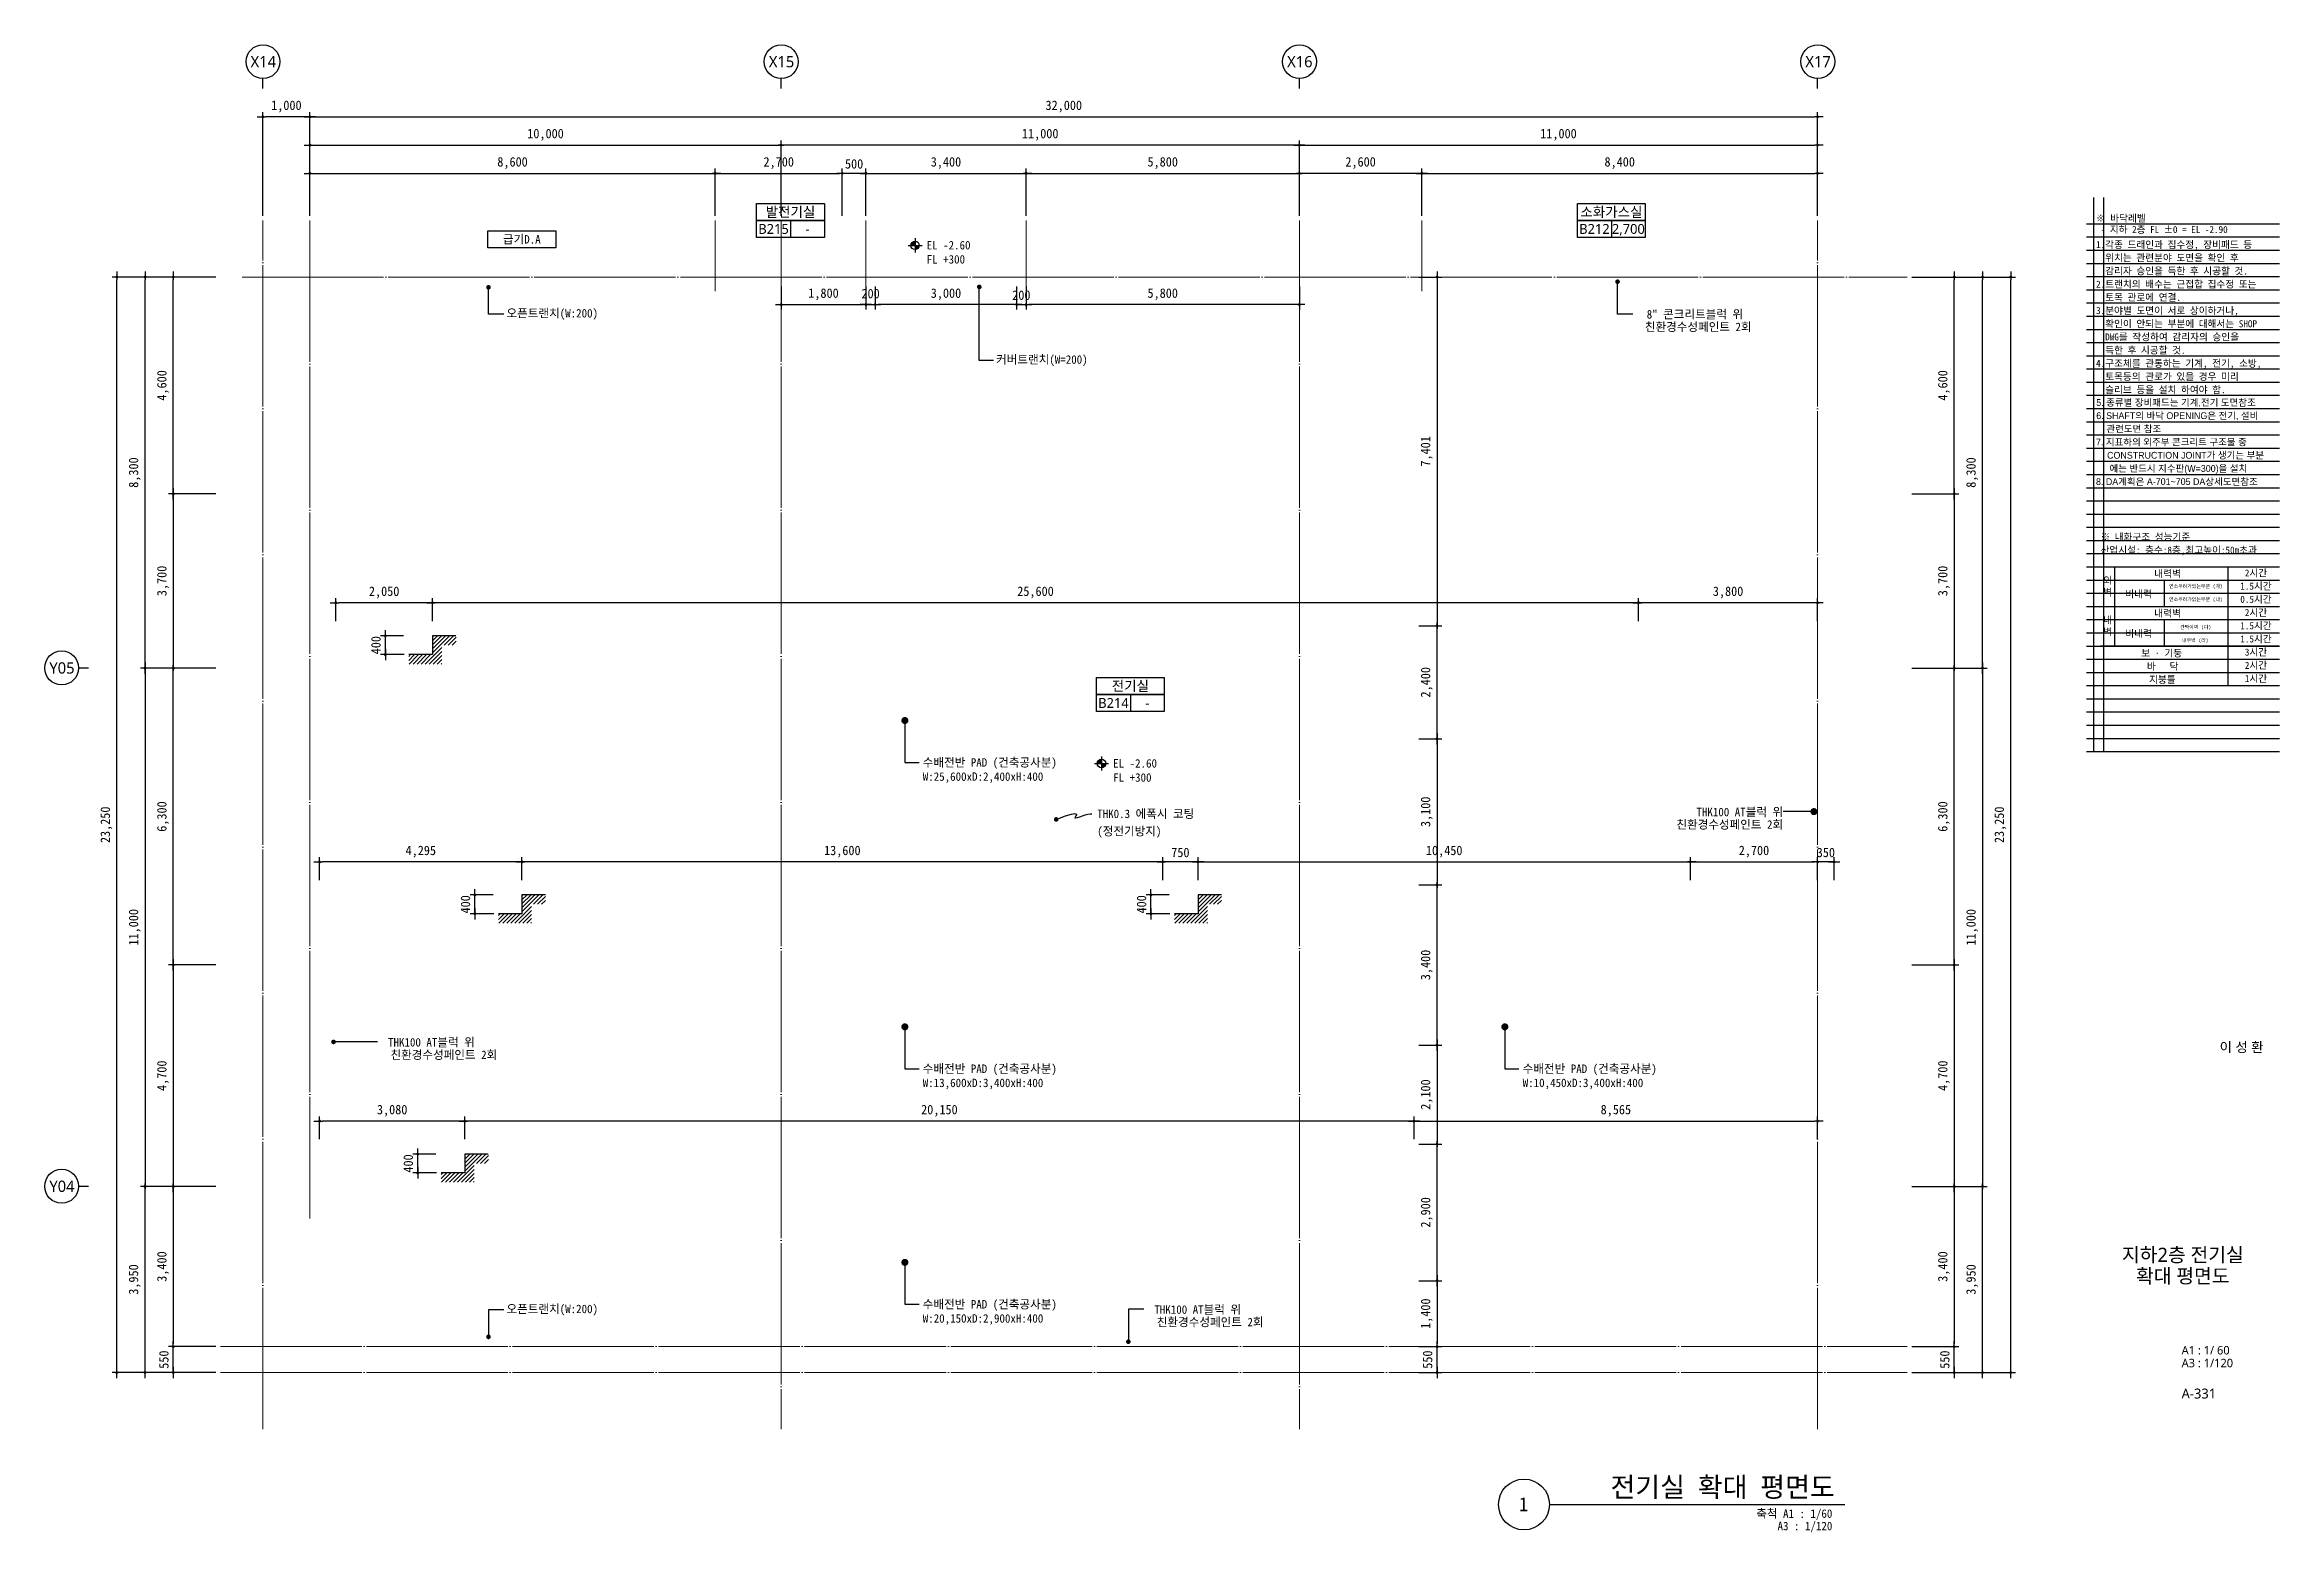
# Model space of a CAD drawing. Header units: inches. Extents: x 2004 to 150234, y 6875187 to 6994525.
# Drawn here: x 2004 to 49434, y 6962955 to 6994525 of the extents above; entities that cross this region are included whole.
import ezdxf
from ezdxf.enums import TextEntityAlignment as Align

# ---------------------------------------------------------------- set-up
doc = ezdxf.new("R2010")
doc.units = ezdxf.units.IN
doc.header["$MEASUREMENT"] = 0
doc.linetypes.add('CEN', pattern=[62, 60, -1, 0, -1])
doc.layers.get('0').update_dxf_attribs({"linetype": 'CONTINUOUS'})
for name, color, linetype, lineweight in [('A-AXIS-BUBL', 7, 'CONTINUOUS', 25), ('A-AXIS-LINE', 1, 'CEN', 15), ('A-BORD-TEXT', 3, 'CONTINUOUS', 25), ('A-DIMS', 7, 'CONTINUOUS', 25), ('A-MKXS-LEAD', 7, 'CONTINUOUS', 25), ('A-MKXX-NAME', 3, 'CONTINUOUS', 25), ('A-MKXX-SYMB', 7, 'CONTINUOUS', 25), ('A-XXXX-HATC', 8, 'CONTINUOUS', 18), ('A-XXXX-SYMB', 7, 'CONTINUOUS', 25), ('A-XXXX-TXT1', 3, 'CONTINUOUS', 25), ('A-XXXX-TXT2', 3, 'CONTINUOUS', 25)]:
    doc.layers.add(name, color=color, linetype=linetype, lineweight=lineweight)
doc.layers.add('A-XXXX-NPLT', color=144, linetype='CONTINUOUS', plot=False)
doc.layers.add('T', color=3, linetype='CONTINUOUS')
doc.styles.add('HY울릉도L', font='H2GTRE.TTF')
doc.styles.add('돋움체', font='')
doc.styles.add('돋음', font='')
doc.styles.add('맑은 고딕', font='malgun.ttf')
doc.styles.add('맑은고딕', font='malgun.ttf')
doc.styles.get('돋움체').set_extended_font_data('DotumChe')
doc.styles.get('돋음').set_extended_font_data('Dotum')
doc.dimstyles.new('CDIM', dxfattribs={"dimtxt": 2, "dimasz": 0.6, "dimexe": 1, "dimexo": 1, "dimgap": 1, "dimtad": 1, "dimdec": 0, "dimrnd": 0.5, "dimzin": 0, "dimdsep": 32, "dimlunit": 6, "dimtxsty": 'HY울릉도L', "dimblk1": '_CIDOT', "dimblk2": '_CIDOT', "dimsah": 1, "dimcen": 4.5, "dimclrd": 2, "dimclre": 2, "dimclrt": 7, "dimadec": 0, "dimazin": 0, "dimtfac": 1, "dimtdec": 0, "dimtix": 1, "dimtmove": 2, "dimatfit": 1, "dimldrblk": '_CIDOT', "dimfxl": 1, "dimtolj": 1, "dimtzin": 0, "dimlwd": -1, "dimarcsym": 0})

msp = doc.modelspace()

# ---------------------------------------------------------------- texts
at = {"layer": 'A-BORD-TEXT', "style": '맑은고딕'}
msp.add_text('이 성 환', height=210, dxfattribs=at).set_placement((49099.4, 6973146.6), align=Align.RIGHT)
for s, p in [('지하2층 전기실', (47386.5, 6968844.8)), ('확대 평면도', (47386.5, 6968394.8))]:
    msp.add_text(s, height=300, dxfattribs=at).set_placement(p, align=Align.MIDDLE_CENTER)
at = {"layer": 'A-MKXX-NAME', "style": '맑은고딕'}
for s, p in [('B215', (17474, 6990615.3)), ('발전기실', (17834, 6990975.3)), ('B212', (34897.4, 6990615.3)), ('소화가스실', (35257.4, 6990975.3)), ('2,700', (35617.4, 6990615.3)), ('-', (18194, 6990615.3)), ('전기실', (25048.2, 6980915.3)), ('B214', (24688.2, 6980555.3)), ('-', (25408.2, 6980555.3))]:
    msp.add_text(s, height=210, dxfattribs=at).set_placement(p, align=Align.MIDDLE_CENTER)
at = {"layer": 'A-MKXX-NAME', "style": '돋움체'}
for s, p in [('※ 바닥레벨', (45544.7, 6990768.1)), (' - 지하 2층 FL %%P0 = EL -2.90', (45544.7, 6990528.1))]:
    msp.add_text(s, height=150, dxfattribs=at).set_placement(p)
at = {"layer": 'A-XXXX-TXT1', "style": '맑은고딕'}
for s, height, p in [('A1 : 1/ 60', 180, (47360.7, 6966729.4)), ('A3 : 1/120', 180, (47360.7, 6966457.3)), ('A-331', 210, (47360.7, 6965795.2))]:
    msp.add_text(s, height=height, dxfattribs=at).set_placement(p)
at = {"layer": 'A-XXXX-TXT1', "style": '돋움체'}
msp.add_text('전기실 확대 평면도', height=420, dxfattribs=at).set_placement((39998, 6963579.3), align=Align.BOTTOM_RIGHT)
msp.add_text('1', height=300, dxfattribs=at).set_placement((33394.9, 6963551.7), align=Align.MIDDLE)
for s, p in [('축척 A1 : 1/60', (39947.4, 6963441.9)), ('A3 : 1/120', (39947.4, 6963179.2))]:
    msp.add_text(s, height=180, dxfattribs=at).set_placement(p, align=Align.TOP_RIGHT)
at = {"layer": 'A-XXXX-TXT2', "ltscale": 0.2, "style": '맑은고딕'}
for s, p in [('X14', (6644.2, 6994165.5)), ('X15', (17644.2, 6994165.5)), ('X16', (28644.2, 6994165.5)), ('X17', (39644.2, 6994165.5)), ('Y05', (2370.7, 6981299)), ('Y04', (2370.7, 6970299))]:
    msp.add_text(s, height=240, dxfattribs=at).set_placement(p, align=Align.MIDDLE_CENTER)
at = {"layer": 'A-XXXX-TXT2', "style": '돋움체'}
for s, height, p in [('급기D.A', 180, (12130.8, 6990395.9)), ('내력벽', 150, (47062, 6983299.8)), ('1.5시간', 150, (48939, 6983034.8)), ('2시간', 150, (48939, 6983314.8)), ('비내력', 150, (46447, 6982869.8)), ('연소우려가있는부분 (가)', 75, (47664.6, 6983034.8)), ('연소우려가없는부분 (나)', 75, (47664.6, 6982754.8)), ('0.5시간', 150, (48939, 6982754.8)), ('내력벽', 150, (47062, 6982459.8)), ('간막이벽 (다)', 75, (47658.8, 6982164.8)), ('1.5시간', 150, (48939, 6982194.8)), ('2시간', 150, (48939, 6982474.8)), ('비내력', 150, (46447, 6982029.8)), ('보 · 기둥', 150, (46938.9, 6981612.3)), ('내부벽 (라)', 75, (47651.6, 6981884.8)), ('1.5시간', 150, (48939, 6981914.8)), ('3시간', 150, (48939, 6981634.8)), ('바   닥', 150, (46957.9, 6981332.3)), ('2시간', 150, (48939, 6981354.8)), ('지붕틀', 150, (46952.2, 6981052.3)), ('1시간', 150, (48939, 6981074.8))]:
    msp.add_text(s, height=height, dxfattribs=at).set_placement(p, align=Align.MIDDLE_CENTER)
for s, height, p in [('EL -2.60', 180, (20724.6, 6990270.7)), ('1.각종 드래인과 집수정, 장비패드 등', 150, (45544.7, 6990283.1)), ('FL +300', 180, (20724.6, 6989970.7)), ('  위치는 관련분야 도면을 확인 후', 150, (45544.7, 6990003.1)), ('  감리자 승인을 득한 후 시공할 것.', 150, (45544.7, 6989723.1)), ('2.트랜치의 배수는 근접합 집수정 또는', 150, (45544.7, 6989443.1)), ('오픈트랜치(W:200)', 180, (11805.6, 6988826.4)), ('3.분야별 도면이 서로 상이하거나, ', 150, (45544.7, 6988883.1)), ('  토목 관로에 연결.', 150, (45544.7, 6989163.1)), ('  확인이 안되는 부분에 대해서는 SHOP', 150, (45544.7, 6988603.1)), ('  DWG를 작성하여 감리자의 승인을', 150, (45544.7, 6988323.1)), ('커버트랜치(W=200)', 180, (22197.8, 6987844.1)), ('  득한 후 시공할 것.', 150, (45544.7, 6988043.1)), ('4.구조체를 관통하는 기계, 전기, 소방,', 150, (45544.7, 6987763.1)), ('  토목등의 관로가 있을 경우 미리', 150, (45544.7, 6987483.1)), ('  슬리브 등을 설치 하여야 함.', 150, (45544.7, 6987203.1)), ('※ 내화구조 성능기준', 150, (45639, 6984079.8)), ('산업시설: 층수:8층,최고높이:50m초과', 150, (45639, 6983799.8)), ('수배전반 PAD (건축공사분)', 180, (20640.6, 6979293.6)), ('EL -2.60', 180, (24682.4, 6979274.1)), ('W:25,600xD:2,400xH:400', 180, (20640.6, 6978993.6)), ('FL +300', 180, (24682.4, 6978974.1)), ('THK0.3 에폭시 코팅', 180, (24343.9, 6978203.1)), ('(정전기방지)', 180, (24343.9, 6977833.5)), ('수배전반 PAD (건축공사분)', 180, (20640.6, 6972793.6)), ('수배전반 PAD (건축공사분)', 180, (33374.8, 6972793.6)), ('W:13,600xD:3,400xH:400', 180, (20640.6, 6972493.6)), ('W:10,450xD:3,400xH:400', 180, (33374.8, 6972493.6)), ('오픈트랜치(W:200)', 180, (11805.6, 6967696)), ('W:20,150xD:2,900xH:400', 180, (20640.6, 6967494.1)), ('수배전반 PAD (건축공사분)', 180, (20640.6, 6967794.1))]:
    msp.add_text(s, height=height, dxfattribs=at).set_placement(p, align=Align.MIDDLE_LEFT)
for s, p in [('8" 콘크리트블럭 위', (38053.2, 6988804.9)), ('친환경수성페인트 2회', (38233.3, 6988537.4)), ('친환경수성페인트 2회', (38902.3, 6977976.2)), ('THK100 AT블럭 위', (38902.3, 6978241.8))]:
    msp.add_text(s, height=180, dxfattribs=at).set_placement(p, align=Align.MIDDLE_RIGHT)
for s, p in [('THK100 AT블럭 위', (11132.1, 6973354.7)), ('친환경수성페인트 2회', (11608.9, 6973089.1)), ('THK100 AT블럭 위', (27397.2, 6967682.4)), ('친환경수성페인트 2회', (27874, 6967416.8))]:
    msp.add_text(s, height=180, rotation=360, dxfattribs=at).set_placement(p, align=Align.MIDDLE_RIGHT)
at = {"layer": 'A-XXXX-TXT2', "char_height": 150, "attachment_point": 5, "style": '맑은 고딕'}
for s, width, insert in [('{\\fDotumChe|b0|i0|c129|p49;외\\P벽}', 996.018, (45788.7, 6983022.2)), ('{\\fDotumChe|b0|i0|c129|p49;내\\P벽}', 1000, (45789, 6982182.2))]:
    msp.add_mtext_dynamic_manual_height_columns(s, width=width, gutter_width=5000, heights=[0], dxfattribs=dict(at, insert=insert))
at = {"layer": 'T', "style": '돋음'}
for s, p in [('5. 종류별 장비패드는 기계,전기 도면참조', (45549, 6986860.1)), ('6. SHAFT의 바닥 OPENING은 전기, 설비', (45549, 6986580.1)), ('   관련도면 참조', (45605.9, 6986300.1)), ('7. 지표하의 외주부 콘크리트 구조물 중 ', (45543.1, 6986020.1)), ('   CONSTRUCTION JOINT가 생기는 부분', (45621.7, 6985740.1)), ('에는 반드시 지수판(W=300)을 설치', (45829.2, 6985460.1)), ('8. DA계획은 A-701~705 DA상세도면참조 ', (45543.1, 6985180.1))]:
    msp.add_text(s, height=144, dxfattribs=at).set_placement(p)

# ---------------------------------------------------------------- blocks, each defined once
blk = doc.blocks.new('_CIDOT')
at = {"color": 0, "linetype": 'ByBlock'}
blk.add_line((2, 0), (-1, 0), dxfattribs=at)
at = {"color": 0, "linetype": 'ByBlock', "const_width": 0.5}
blk.add_lwpolyline([(-0.25, 0, 1), (0.25, 0, 1)], format="xyb", close=True, dxfattribs=at)
blk = doc.blocks.new('*D7')
at = {"layer": 'A-DIMS', "lineweight": -2, "transparency": 16777216}
for p, q in [((19434, 6990895), (19434, 6991895)), ((22834, 6990895), (22834, 6991895))]:
    blk.add_line(p, q, dxfattribs=at)
at = {"layer": 'A-DIMS', "transparency": 16777216}
blk.add_line((19494, 6991795), (22774, 6991795), dxfattribs=at)
at = {"layer": 'A-DIMS', "transparency": 16777216, "xscale": 60, "yscale": 60, "zscale": 60, "rotation": 180}
blk.add_blockref('_CIDOT', (19434, 6991795), dxfattribs=at)
at = {"layer": 'A-DIMS', "transparency": 16777216, "xscale": 60, "yscale": 60, "zscale": 60}
blk.add_blockref('_CIDOT', (22834, 6991795), dxfattribs=at)
at = {"layer": 'A-DIMS', "color": 3, "transparency": 16777216, "insert": (21134, 6992014), "char_height": 200, "attachment_point": 5, "style": '돋움체'}
blk.add_mtext('\\A1;3,400', dxfattribs=at)
blk = doc.blocks.new('*D8')
at = {"layer": 'A-DIMS', "lineweight": -2, "transparency": 16777216}
for p, q in [((7634, 6990895), (7634, 6993095)), ((39634, 6990895), (39634, 6993095))]:
    blk.add_line(p, q, dxfattribs=at)
at = {"layer": 'A-DIMS', "transparency": 16777216}
blk.add_line((7694, 6992995), (39574, 6992995), dxfattribs=at)
at = {"layer": 'A-DIMS', "transparency": 16777216, "xscale": 60, "yscale": 60, "zscale": 60, "rotation": 180}
blk.add_blockref('_CIDOT', (7634, 6992995), dxfattribs=at)
at = {"layer": 'A-DIMS', "transparency": 16777216, "xscale": 60, "yscale": 60, "zscale": 60}
blk.add_blockref('_CIDOT', (39634, 6992995), dxfattribs=at)
at = {"layer": 'A-DIMS', "color": 3, "transparency": 16777216, "insert": (23634, 6993214), "char_height": 200, "attachment_point": 5, "style": '돋움체'}
blk.add_mtext('\\A1;32,000', dxfattribs=at)
blk = doc.blocks.new('*D9')
at = {"layer": 'A-DIMS', "lineweight": -2, "transparency": 16777216}
for p, q in [((7634, 6990895), (7634, 6991895)), ((16234, 6990895), (16234, 6991895))]:
    blk.add_line(p, q, dxfattribs=at)
at = {"layer": 'A-DIMS', "transparency": 16777216}
blk.add_line((7694, 6991795), (16174, 6991795), dxfattribs=at)
at = {"layer": 'A-DIMS', "transparency": 16777216, "xscale": 60, "yscale": 60, "zscale": 60, "rotation": 180}
blk.add_blockref('_CIDOT', (7634, 6991795), dxfattribs=at)
at = {"layer": 'A-DIMS', "transparency": 16777216, "xscale": 60, "yscale": 60, "zscale": 60}
blk.add_blockref('_CIDOT', (16234, 6991795), dxfattribs=at)
at = {"layer": 'A-DIMS', "color": 3, "transparency": 16777216, "insert": (11934, 6992014), "char_height": 200, "attachment_point": 5, "style": '돋움체'}
blk.add_mtext('\\A1;8,600', dxfattribs=at)
blk = doc.blocks.new('*D13')
at = {"layer": 'A-DIMS', "lineweight": -2, "transparency": 16777216}
for p, q in [((28634, 6990895), (28634, 6991895)), ((31234, 6990895), (31234, 6991895))]:
    blk.add_line(p, q, dxfattribs=at)
at = {"layer": 'A-DIMS', "transparency": 16777216}
blk.add_line((31174, 6991795), (28694, 6991795), dxfattribs=at)
at = {"layer": 'A-DIMS', "transparency": 16777216, "xscale": 60, "yscale": 60, "zscale": 60, "rotation": 180}
blk.add_blockref('_CIDOT', (28634, 6991795), dxfattribs=at)
at = {"layer": 'A-DIMS', "transparency": 16777216, "xscale": 60, "yscale": 60, "zscale": 60}
blk.add_blockref('_CIDOT', (31234, 6991795), dxfattribs=at)
at = {"layer": 'A-DIMS', "color": 3, "transparency": 16777216, "insert": (29934, 6992014), "char_height": 200, "attachment_point": 5, "style": '돋움체'}
blk.add_mtext('\\A1;2,600', dxfattribs=at)
blk = doc.blocks.new('*D14')
at = {"layer": 'A-DIMS', "lineweight": -2, "transparency": 16777216}
for p, q in [((31234, 6990895), (31234, 6991895)), ((39634, 6990895), (39634, 6991895))]:
    blk.add_line(p, q, dxfattribs=at)
at = {"layer": 'A-DIMS', "transparency": 16777216}
blk.add_line((31294, 6991795), (39574, 6991795), dxfattribs=at)
at = {"layer": 'A-DIMS', "transparency": 16777216, "xscale": 60, "yscale": 60, "zscale": 60, "rotation": 180}
blk.add_blockref('_CIDOT', (31234, 6991795), dxfattribs=at)
at = {"layer": 'A-DIMS', "transparency": 16777216, "xscale": 60, "yscale": 60, "zscale": 60}
blk.add_blockref('_CIDOT', (39634, 6991795), dxfattribs=at)
at = {"layer": 'A-DIMS', "color": 3, "transparency": 16777216, "insert": (35434, 6992014), "char_height": 200, "attachment_point": 5, "style": '돋움체'}
blk.add_mtext('\\A1;8,400', dxfattribs=at)
blk = doc.blocks.new('*D15')
at = {"layer": 'A-DIMS', "lineweight": -2, "transparency": 16777216}
for p, q in [((5634, 6989595), (3434, 6989595)), ((5634, 6966345), (3434, 6966345))]:
    blk.add_line(p, q, dxfattribs=at)
at = {"layer": 'A-DIMS', "transparency": 16777216}
blk.add_line((3534, 6966405), (3534, 6989535), dxfattribs=at)
at = {"layer": 'A-DIMS', "transparency": 16777216, "xscale": 60, "yscale": 60, "zscale": 60}
for p, rotation in [((3534, 6989595), 90), ((3534, 6966345), 270)]:
    blk.add_blockref('_CIDOT', p, dxfattribs=dict(at, rotation=rotation))
at = {"layer": 'A-DIMS', "color": 3, "transparency": 16777216, "insert": (3315, 6977970), "char_height": 200, "attachment_point": 5, "rotation": 90, "style": '돋움체'}
blk.add_mtext('\\A1;23,250', dxfattribs=at)
blk = doc.blocks.new('*D16')
at = {"layer": 'A-DIMS', "lineweight": -2, "transparency": 16777216}
for p, q in [((5634, 6989595), (4034, 6989595)), ((5634, 6981295), (4034, 6981295))]:
    blk.add_line(p, q, dxfattribs=at)
at = {"layer": 'A-DIMS', "transparency": 16777216}
blk.add_line((4134, 6981355), (4134, 6989535), dxfattribs=at)
at = {"layer": 'A-DIMS', "transparency": 16777216, "xscale": 60, "yscale": 60, "zscale": 60}
for p, rotation in [((4134, 6989595), 90), ((4134, 6981295), 270)]:
    blk.add_blockref('_CIDOT', p, dxfattribs=dict(at, rotation=rotation))
at = {"layer": 'A-DIMS', "color": 3, "transparency": 16777216, "insert": (3915, 6985445), "char_height": 200, "attachment_point": 5, "rotation": 90, "style": '돋움체'}
blk.add_mtext('\\A1;8,300', dxfattribs=at)
blk = doc.blocks.new('*D17')
at = {"layer": 'A-DIMS', "transparency": 16777216}
for p, q in [((18874, 6991795), (18814, 6991795)), ((19434, 6991795), (18934, 6991795)), ((19494, 6991795), (19554, 6991795))]:
    blk.add_line(p, q, dxfattribs=at)
at = {"layer": 'A-DIMS', "lineweight": -2, "transparency": 16777216}
for p, q in [((18934, 6990895), (18934, 6991895)), ((19434, 6990895), (19434, 6991895))]:
    blk.add_line(p, q, dxfattribs=at)
at = {"layer": 'A-DIMS', "transparency": 16777216, "xscale": 60, "yscale": 60, "zscale": 60}
blk.add_blockref('_CIDOT', (18934, 6991795), dxfattribs=at)
at = {"layer": 'A-DIMS', "transparency": 16777216, "xscale": 60, "yscale": 60, "zscale": 60, "rotation": 180}
blk.add_blockref('_CIDOT', (19434, 6991795), dxfattribs=at)
at = {"layer": 'A-DIMS', "color": 3, "transparency": 16777216, "insert": (19184, 6991995), "char_height": 200, "attachment_point": 5, "style": '돋움체'}
blk.add_mtext('\\A1;500', dxfattribs=at)
blk = doc.blocks.new('*D18')
at = {"layer": 'A-DIMS', "lineweight": -2, "transparency": 16777216}
for p, q in [((28634, 6990895), (28634, 6992495)), ((39634, 6990895), (39634, 6992495))]:
    blk.add_line(p, q, dxfattribs=at)
at = {"layer": 'A-DIMS', "transparency": 16777216}
blk.add_line((28694, 6992395), (39574, 6992395), dxfattribs=at)
at = {"layer": 'A-DIMS', "transparency": 16777216, "xscale": 60, "yscale": 60, "zscale": 60, "rotation": 180}
blk.add_blockref('_CIDOT', (28634, 6992395), dxfattribs=at)
at = {"layer": 'A-DIMS', "transparency": 16777216, "xscale": 60, "yscale": 60, "zscale": 60}
blk.add_blockref('_CIDOT', (39634, 6992395), dxfattribs=at)
at = {"layer": 'A-DIMS', "color": 3, "transparency": 16777216, "insert": (34134, 6992614), "char_height": 200, "attachment_point": 5, "style": '돋움체'}
blk.add_mtext('\\A1;11,000', dxfattribs=at)
blk = doc.blocks.new('*D19')
at = {"layer": 'A-DIMS', "lineweight": -2, "transparency": 16777216}
for p, q in [((17634, 6990895), (17634, 6992495)), ((28634, 6990895), (28634, 6992495))]:
    blk.add_line(p, q, dxfattribs=at)
at = {"layer": 'A-DIMS', "transparency": 16777216}
blk.add_line((28574, 6992395), (17694, 6992395), dxfattribs=at)
at = {"layer": 'A-DIMS', "transparency": 16777216, "xscale": 60, "yscale": 60, "zscale": 60, "rotation": 180}
blk.add_blockref('_CIDOT', (17634, 6992395), dxfattribs=at)
at = {"layer": 'A-DIMS', "transparency": 16777216, "xscale": 60, "yscale": 60, "zscale": 60}
blk.add_blockref('_CIDOT', (28634, 6992395), dxfattribs=at)
at = {"layer": 'A-DIMS', "color": 3, "transparency": 16777216, "insert": (23134, 6992614), "char_height": 200, "attachment_point": 5, "style": '돋움체'}
blk.add_mtext('\\A1;11,000', dxfattribs=at)
blk = doc.blocks.new('*D20')
at = {"layer": 'A-DIMS', "lineweight": -2, "transparency": 16777216}
for p, q in [((7634, 6990895), (7634, 6992495)), ((17634, 6990895), (17634, 6992495))]:
    blk.add_line(p, q, dxfattribs=at)
at = {"layer": 'A-DIMS', "transparency": 16777216}
blk.add_line((7694, 6992395), (17574, 6992395), dxfattribs=at)
at = {"layer": 'A-DIMS', "transparency": 16777216, "xscale": 60, "yscale": 60, "zscale": 60, "rotation": 180}
blk.add_blockref('_CIDOT', (7634, 6992395), dxfattribs=at)
at = {"layer": 'A-DIMS', "transparency": 16777216, "xscale": 60, "yscale": 60, "zscale": 60}
blk.add_blockref('_CIDOT', (17634, 6992395), dxfattribs=at)
at = {"layer": 'A-DIMS', "color": 3, "transparency": 16777216, "insert": (12634, 6992614), "char_height": 200, "attachment_point": 5, "style": '돋움체'}
blk.add_mtext('\\A1;10,000', dxfattribs=at)
blk = doc.blocks.new('*D21')
at = {"layer": 'A-DIMS', "lineweight": -2, "transparency": 16777216}
for p, q in [((16234, 6990895), (16234, 6991895)), ((18934, 6990895), (18934, 6991895))]:
    blk.add_line(p, q, dxfattribs=at)
at = {"layer": 'A-DIMS', "transparency": 16777216}
blk.add_line((16294, 6991795), (18874, 6991795), dxfattribs=at)
at = {"layer": 'A-DIMS', "transparency": 16777216, "xscale": 60, "yscale": 60, "zscale": 60, "rotation": 180}
blk.add_blockref('_CIDOT', (16234, 6991795), dxfattribs=at)
at = {"layer": 'A-DIMS', "transparency": 16777216, "xscale": 60, "yscale": 60, "zscale": 60}
blk.add_blockref('_CIDOT', (18934, 6991795), dxfattribs=at)
at = {"layer": 'A-DIMS', "color": 3, "transparency": 16777216, "insert": (17584, 6992014), "char_height": 200, "attachment_point": 5, "style": '돋움체'}
blk.add_mtext('\\A1;2,700', dxfattribs=at)
blk = doc.blocks.new('*D22')
at = {"layer": 'A-DIMS', "lineweight": -2, "transparency": 16777216}
for p, q in [((22834, 6990895), (22834, 6991895)), ((28634, 6990895), (28634, 6991895))]:
    blk.add_line(p, q, dxfattribs=at)
at = {"layer": 'A-DIMS', "transparency": 16777216}
blk.add_line((22894, 6991795), (28574, 6991795), dxfattribs=at)
at = {"layer": 'A-DIMS', "transparency": 16777216, "xscale": 60, "yscale": 60, "zscale": 60, "rotation": 180}
blk.add_blockref('_CIDOT', (22834, 6991795), dxfattribs=at)
at = {"layer": 'A-DIMS', "transparency": 16777216, "xscale": 60, "yscale": 60, "zscale": 60}
blk.add_blockref('_CIDOT', (28634, 6991795), dxfattribs=at)
at = {"layer": 'A-DIMS', "color": 3, "transparency": 16777216, "insert": (25734, 6992014), "char_height": 200, "attachment_point": 5, "style": '돋움체'}
blk.add_mtext('\\A1;5,800', dxfattribs=at)
blk = doc.blocks.new('*D23')
at = {"layer": 'A-DIMS', "lineweight": -2, "transparency": 16777216}
for p, q in [((6634, 6990895), (6634, 6993095)), ((7634, 6990895), (7634, 6993095))]:
    blk.add_line(p, q, dxfattribs=at)
at = {"layer": 'A-DIMS', "transparency": 16777216}
blk.add_line((7574, 6992995), (6694, 6992995), dxfattribs=at)
at = {"layer": 'A-DIMS', "transparency": 16777216, "xscale": 60, "yscale": 60, "zscale": 60, "rotation": 180}
blk.add_blockref('_CIDOT', (6634, 6992995), dxfattribs=at)
at = {"layer": 'A-DIMS', "transparency": 16777216, "xscale": 60, "yscale": 60, "zscale": 60}
blk.add_blockref('_CIDOT', (7634, 6992995), dxfattribs=at)
at = {"layer": 'A-DIMS', "color": 3, "transparency": 16777216, "insert": (7134, 6993214), "char_height": 200, "attachment_point": 5, "style": '돋움체'}
blk.add_mtext('\\A1;1,000', dxfattribs=at)
blk = doc.blocks.new('*D36')
at = {"layer": 'A-DIMS', "lineweight": -2, "transparency": 16777216}
for p, q in [((31170, 6989595), (31657, 6989595)), ((31170, 6982195), (31657, 6982195))]:
    blk.add_line(p, q, dxfattribs=at)
at = {"layer": 'A-DIMS', "transparency": 16777216}
blk.add_line((31557, 6989535), (31557, 6982255), dxfattribs=at)
at = {"layer": 'A-DIMS', "transparency": 16777216, "xscale": 60, "yscale": 60, "zscale": 60}
for p, rotation in [((31557, 6989595), 90), ((31557, 6982195), 270)]:
    blk.add_blockref('_CIDOT', p, dxfattribs=dict(at, rotation=rotation))
at = {"layer": 'A-DIMS', "color": 3, "transparency": 16777216, "insert": (31338, 6985895), "char_height": 200, "attachment_point": 5, "rotation": 90, "style": '돋움체'}
blk.add_mtext('\\A1;7,401', dxfattribs=at)
blk = doc.blocks.new('*D37')
at = {"layer": 'A-DIMS', "lineweight": -2, "transparency": 16777216}
for p, q in [((31170, 6982195), (31657, 6982195)), ((31170, 6979795), (31657, 6979795))]:
    blk.add_line(p, q, dxfattribs=at)
at = {"layer": 'A-DIMS', "transparency": 16777216}
blk.add_line((31557, 6979855), (31557, 6982135), dxfattribs=at)
at = {"layer": 'A-DIMS', "transparency": 16777216, "xscale": 60, "yscale": 60, "zscale": 60}
for p, rotation in [((31557, 6982195), 90), ((31557, 6979795), 270)]:
    blk.add_blockref('_CIDOT', p, dxfattribs=dict(at, rotation=rotation))
at = {"layer": 'A-DIMS', "color": 3, "transparency": 16777216, "insert": (31338, 6980995), "char_height": 200, "attachment_point": 5, "rotation": 90, "style": '돋움체'}
blk.add_mtext('\\A1;2,400', dxfattribs=at)
blk = doc.blocks.new('*D38')
at = {"layer": 'A-DIMS', "lineweight": -2, "transparency": 16777216}
for p, q in [((31170, 6979795), (31657, 6979795)), ((31170, 6976695), (31657, 6976695))]:
    blk.add_line(p, q, dxfattribs=at)
at = {"layer": 'A-DIMS', "transparency": 16777216}
blk.add_line((31557, 6979735), (31557, 6976755), dxfattribs=at)
at = {"layer": 'A-DIMS', "transparency": 16777216, "xscale": 60, "yscale": 60, "zscale": 60}
for p, rotation in [((31557, 6979795), 90), ((31557, 6976695), 270)]:
    blk.add_blockref('_CIDOT', p, dxfattribs=dict(at, rotation=rotation))
at = {"layer": 'A-DIMS', "color": 3, "transparency": 16777216, "insert": (31338, 6978245), "char_height": 200, "attachment_point": 5, "rotation": 90, "style": '돋움체'}
blk.add_mtext('\\A1;3,100', dxfattribs=at)
blk = doc.blocks.new('*D39')
at = {"layer": 'A-DIMS', "lineweight": -2, "transparency": 16777216}
for p, q in [((31170, 6976695), (31657, 6976695)), ((31170, 6973295), (31657, 6973295))]:
    blk.add_line(p, q, dxfattribs=at)
at = {"layer": 'A-DIMS', "transparency": 16777216}
blk.add_line((31557, 6973355), (31557, 6976635), dxfattribs=at)
at = {"layer": 'A-DIMS', "transparency": 16777216, "xscale": 60, "yscale": 60, "zscale": 60}
for p, rotation in [((31557, 6976695), 90), ((31557, 6973295), 270)]:
    blk.add_blockref('_CIDOT', p, dxfattribs=dict(at, rotation=rotation))
at = {"layer": 'A-DIMS', "color": 3, "transparency": 16777216, "insert": (31338, 6974995), "char_height": 200, "attachment_point": 5, "rotation": 90, "style": '돋움체'}
blk.add_mtext('\\A1;3,400', dxfattribs=at)
blk = doc.blocks.new('*D40')
at = {"layer": 'A-DIMS', "lineweight": -2, "transparency": 16777216}
for p, q in [((31170, 6973295), (31657, 6973295)), ((31170, 6971195), (31657, 6971195))]:
    blk.add_line(p, q, dxfattribs=at)
at = {"layer": 'A-DIMS', "transparency": 16777216}
blk.add_line((31557, 6973235), (31557, 6971255), dxfattribs=at)
at = {"layer": 'A-DIMS', "transparency": 16777216, "xscale": 60, "yscale": 60, "zscale": 60}
for p, rotation in [((31557, 6973295), 90), ((31557, 6971195), 270)]:
    blk.add_blockref('_CIDOT', p, dxfattribs=dict(at, rotation=rotation))
at = {"layer": 'A-DIMS', "color": 3, "transparency": 16777216, "insert": (31338, 6972245), "char_height": 200, "attachment_point": 5, "rotation": 90, "style": '돋움체'}
blk.add_mtext('\\A1;2,100', dxfattribs=at)
blk = doc.blocks.new('*D41')
at = {"layer": 'A-DIMS', "lineweight": -2, "transparency": 16777216}
for p, q in [((31170, 6971195), (31657, 6971195)), ((31170, 6968295), (31657, 6968295))]:
    blk.add_line(p, q, dxfattribs=at)
at = {"layer": 'A-DIMS', "transparency": 16777216}
blk.add_line((31557, 6968355), (31557, 6971135), dxfattribs=at)
at = {"layer": 'A-DIMS', "transparency": 16777216, "xscale": 60, "yscale": 60, "zscale": 60}
for p, rotation in [((31557, 6971195), 90), ((31557, 6968295), 270)]:
    blk.add_blockref('_CIDOT', p, dxfattribs=dict(at, rotation=rotation))
at = {"layer": 'A-DIMS', "color": 3, "transparency": 16777216, "insert": (31338, 6969745), "char_height": 200, "attachment_point": 5, "rotation": 90, "style": '돋움체'}
blk.add_mtext('\\A1;2,900', dxfattribs=at)
blk = doc.blocks.new('*D42')
at = {"layer": 'A-DIMS', "lineweight": -2, "transparency": 16777216}
for p, q in [((31170, 6968295), (31657, 6968295)), ((31170, 6966895), (31657, 6966895))]:
    blk.add_line(p, q, dxfattribs=at)
at = {"layer": 'A-DIMS', "transparency": 16777216}
blk.add_line((31557, 6968235), (31557, 6966955), dxfattribs=at)
at = {"layer": 'A-DIMS', "transparency": 16777216, "xscale": 60, "yscale": 60, "zscale": 60}
for p, rotation in [((31557, 6968295), 90), ((31557, 6966895), 270)]:
    blk.add_blockref('_CIDOT', p, dxfattribs=dict(at, rotation=rotation))
at = {"layer": 'A-DIMS', "color": 3, "transparency": 16777216, "insert": (31338, 6967595), "char_height": 200, "attachment_point": 5, "rotation": 90, "style": '돋움체'}
blk.add_mtext('\\A1;1,400', dxfattribs=at)
blk = doc.blocks.new('*D43')
at = {"layer": 'A-DIMS', "lineweight": -2, "transparency": 16777216}
for p, q in [((10234, 6982295), (10234, 6982782)), ((35834, 6982295), (35834, 6982782))]:
    blk.add_line(p, q, dxfattribs=at)
at = {"layer": 'A-DIMS', "transparency": 16777216}
blk.add_line((35774, 6982682), (10294, 6982682), dxfattribs=at)
at = {"layer": 'A-DIMS', "transparency": 16777216, "xscale": 60, "yscale": 60, "zscale": 60, "rotation": 180}
blk.add_blockref('_CIDOT', (10234, 6982682), dxfattribs=at)
at = {"layer": 'A-DIMS', "transparency": 16777216, "xscale": 60, "yscale": 60, "zscale": 60}
blk.add_blockref('_CIDOT', (35834, 6982682), dxfattribs=at)
at = {"layer": 'A-DIMS', "color": 3, "transparency": 16777216, "insert": (23034, 6982901), "char_height": 200, "attachment_point": 5, "style": '돋움체'}
blk.add_mtext('\\A1;25,600', dxfattribs=at)
blk = doc.blocks.new('*D44')
at = {"layer": 'A-DIMS', "lineweight": -2, "transparency": 16777216}
for p, q in [((35834, 6982295), (35834, 6982782)), ((39634, 6982295), (39634, 6982782))]:
    blk.add_line(p, q, dxfattribs=at)
at = {"layer": 'A-DIMS', "transparency": 16777216}
blk.add_line((39574, 6982682), (35894, 6982682), dxfattribs=at)
at = {"layer": 'A-DIMS', "transparency": 16777216, "xscale": 60, "yscale": 60, "zscale": 60, "rotation": 180}
blk.add_blockref('_CIDOT', (35834, 6982682), dxfattribs=at)
at = {"layer": 'A-DIMS', "transparency": 16777216, "xscale": 60, "yscale": 60, "zscale": 60}
blk.add_blockref('_CIDOT', (39634, 6982682), dxfattribs=at)
at = {"layer": 'A-DIMS', "color": 3, "transparency": 16777216, "insert": (37734, 6982901), "char_height": 200, "attachment_point": 5, "style": '돋움체'}
blk.add_mtext('\\A1;3,800', dxfattribs=at)
blk = doc.blocks.new('*D45')
at = {"layer": 'A-DIMS', "lineweight": -2, "transparency": 16777216}
for p, q in [((7839, 6971295), (7839, 6971782)), ((10919, 6971295), (10919, 6971782))]:
    blk.add_line(p, q, dxfattribs=at)
at = {"layer": 'A-DIMS', "transparency": 16777216}
blk.add_line((10859, 6971682), (7899, 6971682), dxfattribs=at)
at = {"layer": 'A-DIMS', "transparency": 16777216, "xscale": 60, "yscale": 60, "zscale": 60, "rotation": 180}
blk.add_blockref('_CIDOT', (7839, 6971682), dxfattribs=at)
at = {"layer": 'A-DIMS', "transparency": 16777216, "xscale": 60, "yscale": 60, "zscale": 60}
blk.add_blockref('_CIDOT', (10919, 6971682), dxfattribs=at)
at = {"layer": 'A-DIMS', "color": 3, "transparency": 16777216, "insert": (9379, 6971901), "char_height": 200, "attachment_point": 5, "style": '돋움체'}
blk.add_mtext('\\A1;3,080', dxfattribs=at)
blk = doc.blocks.new('*D46')
at = {"layer": 'A-DIMS', "lineweight": -2, "transparency": 16777216}
for p, q in [((10919, 6971295), (10919, 6971782)), ((31069, 6971295), (31069, 6971782))]:
    blk.add_line(p, q, dxfattribs=at)
at = {"layer": 'A-DIMS', "transparency": 16777216}
blk.add_line((31009, 6971682), (10979, 6971682), dxfattribs=at)
at = {"layer": 'A-DIMS', "transparency": 16777216, "xscale": 60, "yscale": 60, "zscale": 60, "rotation": 180}
blk.add_blockref('_CIDOT', (10919, 6971682), dxfattribs=at)
at = {"layer": 'A-DIMS', "transparency": 16777216, "xscale": 60, "yscale": 60, "zscale": 60}
blk.add_blockref('_CIDOT', (31069, 6971682), dxfattribs=at)
at = {"layer": 'A-DIMS', "color": 3, "transparency": 16777216, "insert": (20994, 6971901), "char_height": 200, "attachment_point": 5, "style": '돋움체'}
blk.add_mtext('\\A1;20,150', dxfattribs=at)
blk = doc.blocks.new('*D47')
at = {"layer": 'A-DIMS', "lineweight": -2, "transparency": 16777216}
for p, q in [((31069, 6971295), (31069, 6971782)), ((39634, 6971295), (39634, 6971782))]:
    blk.add_line(p, q, dxfattribs=at)
at = {"layer": 'A-DIMS', "transparency": 16777216}
blk.add_line((31129, 6971682), (39574, 6971682), dxfattribs=at)
at = {"layer": 'A-DIMS', "transparency": 16777216, "xscale": 60, "yscale": 60, "zscale": 60, "rotation": 180}
blk.add_blockref('_CIDOT', (31069, 6971682), dxfattribs=at)
at = {"layer": 'A-DIMS', "transparency": 16777216, "xscale": 60, "yscale": 60, "zscale": 60}
blk.add_blockref('_CIDOT', (39634, 6971682), dxfattribs=at)
at = {"layer": 'A-DIMS', "color": 3, "transparency": 16777216, "insert": (35352, 6971901), "char_height": 200, "attachment_point": 5, "style": '돋움체'}
blk.add_mtext('\\A1;8,565', dxfattribs=at)
blk = doc.blocks.new('*D99')
at = {"layer": 'A-DIMS', "lineweight": -2, "transparency": 16777216}
for p, q in [((5634, 6984995), (4634, 6984995)), ((5634, 6981295), (4634, 6981295))]:
    blk.add_line(p, q, dxfattribs=at)
at = {"layer": 'A-DIMS', "transparency": 16777216}
blk.add_line((4734, 6984935), (4734, 6981355), dxfattribs=at)
at = {"layer": 'A-DIMS', "transparency": 16777216, "xscale": 60, "yscale": 60, "zscale": 60}
for p, rotation in [((4734, 6984995), 90), ((4734, 6981295), 270)]:
    blk.add_blockref('_CIDOT', p, dxfattribs=dict(at, rotation=rotation))
at = {"layer": 'A-DIMS', "color": 3, "transparency": 16777216, "insert": (4515, 6983145), "char_height": 200, "attachment_point": 5, "rotation": 90, "style": '돋움체'}
blk.add_mtext('\\A1;3,700', dxfattribs=at)
blk = doc.blocks.new('*D100')
at = {"layer": 'A-DIMS', "lineweight": -2, "transparency": 16777216}
for p, q in [((5634, 6981295), (4634, 6981295)), ((5634, 6974995), (4634, 6974995))]:
    blk.add_line(p, q, dxfattribs=at)
at = {"layer": 'A-DIMS', "transparency": 16777216}
blk.add_line((4734, 6975055), (4734, 6981235), dxfattribs=at)
at = {"layer": 'A-DIMS', "transparency": 16777216, "xscale": 60, "yscale": 60, "zscale": 60}
for p, rotation in [((4734, 6981295), 90), ((4734, 6974995), 270)]:
    blk.add_blockref('_CIDOT', p, dxfattribs=dict(at, rotation=rotation))
at = {"layer": 'A-DIMS', "color": 3, "transparency": 16777216, "insert": (4515, 6978145), "char_height": 200, "attachment_point": 5, "rotation": 90, "style": '돋움체'}
blk.add_mtext('\\A1;6,300', dxfattribs=at)
blk = doc.blocks.new('*D101')
at = {"layer": 'A-DIMS', "lineweight": -2, "transparency": 16777216}
for p, q in [((5634, 6974995), (4634, 6974995)), ((5634, 6970295), (4634, 6970295))]:
    blk.add_line(p, q, dxfattribs=at)
at = {"layer": 'A-DIMS', "transparency": 16777216}
blk.add_line((4734, 6974935), (4734, 6970355), dxfattribs=at)
at = {"layer": 'A-DIMS', "transparency": 16777216, "xscale": 60, "yscale": 60, "zscale": 60}
for p, rotation in [((4734, 6974995), 90), ((4734, 6970295), 270)]:
    blk.add_blockref('_CIDOT', p, dxfattribs=dict(at, rotation=rotation))
at = {"layer": 'A-DIMS', "color": 3, "transparency": 16777216, "insert": (4515, 6972645), "char_height": 200, "attachment_point": 5, "rotation": 90, "style": '돋움체'}
blk.add_mtext('\\A1;4,700', dxfattribs=at)
blk = doc.blocks.new('*D102')
at = {"layer": 'A-DIMS', "transparency": 16777216}
for p, q in [((4734, 6966955), (4734, 6967015)), ((4734, 6966345), (4734, 6966895)), ((4734, 6966285), (4734, 6966225))]:
    blk.add_line(p, q, dxfattribs=at)
at = {"layer": 'A-DIMS', "lineweight": -2, "transparency": 16777216}
for p, q in [((5634, 6966895), (4634, 6966895)), ((5634, 6966345), (4634, 6966345))]:
    blk.add_line(p, q, dxfattribs=at)
at = {"layer": 'A-DIMS', "transparency": 16777216, "xscale": 60, "yscale": 60, "zscale": 60}
for p, rotation in [((4734, 6966895), 270), ((4734, 6966345), 90)]:
    blk.add_blockref('_CIDOT', p, dxfattribs=dict(at, rotation=rotation))
at = {"layer": 'A-DIMS', "color": 3, "transparency": 16777216, "insert": (4534, 6966620), "char_height": 200, "attachment_point": 5, "rotation": 90, "style": '돋움체'}
blk.add_mtext('\\A1;550', dxfattribs=at)
blk = doc.blocks.new('*D103')
at = {"layer": 'A-DIMS', "lineweight": -2, "transparency": 16777216}
for p, q in [((5634, 6981295), (4034, 6981295)), ((5634, 6970295), (4034, 6970295))]:
    blk.add_line(p, q, dxfattribs=at)
at = {"layer": 'A-DIMS', "transparency": 16777216}
blk.add_line((4134, 6981235), (4134, 6970355), dxfattribs=at)
at = {"layer": 'A-DIMS', "transparency": 16777216, "xscale": 60, "yscale": 60, "zscale": 60}
for p, rotation in [((4134, 6981295), 90), ((4134, 6970295), 270)]:
    blk.add_blockref('_CIDOT', p, dxfattribs=dict(at, rotation=rotation))
at = {"layer": 'A-DIMS', "color": 3, "transparency": 16777216, "insert": (3915, 6975795), "char_height": 200, "attachment_point": 5, "rotation": 90, "style": '돋움체'}
blk.add_mtext('\\A1;11,000', dxfattribs=at)
blk = doc.blocks.new('*D104')
at = {"layer": 'A-DIMS', "lineweight": -2, "transparency": 16777216}
for p, q in [((5634, 6970295), (4034, 6970295)), ((5634, 6966345), (4034, 6966345))]:
    blk.add_line(p, q, dxfattribs=at)
at = {"layer": 'A-DIMS', "transparency": 16777216}
blk.add_line((4134, 6966405), (4134, 6970235), dxfattribs=at)
at = {"layer": 'A-DIMS', "transparency": 16777216, "xscale": 60, "yscale": 60, "zscale": 60}
for p, rotation in [((4134, 6970295), 90), ((4134, 6966345), 270)]:
    blk.add_blockref('_CIDOT', p, dxfattribs=dict(at, rotation=rotation))
at = {"layer": 'A-DIMS', "color": 3, "transparency": 16777216, "insert": (3915, 6968320), "char_height": 200, "attachment_point": 5, "rotation": 90, "style": '돋움체'}
blk.add_mtext('\\A1;3,950', dxfattribs=at)
blk = doc.blocks.new('*D105')
at = {"layer": 'A-DIMS', "lineweight": -2, "transparency": 16777216}
for p, q in [((19434, 6989395), (19434, 6988909)), ((19634, 6989395), (19634, 6988909))]:
    blk.add_line(p, q, dxfattribs=at)
at = {"layer": 'A-DIMS', "transparency": 16777216}
for p, q in [((19374, 6989009), (19314, 6989009)), ((19434, 6989009), (19634, 6989009)), ((19694, 6989009), (19754, 6989009))]:
    blk.add_line(p, q, dxfattribs=at)
at = {"layer": 'A-DIMS', "transparency": 16777216, "xscale": 60, "yscale": 60, "zscale": 60}
blk.add_blockref('_CIDOT', (19434, 6989009), dxfattribs=at)
at = {"layer": 'A-DIMS', "transparency": 16777216, "xscale": 60, "yscale": 60, "zscale": 60, "rotation": 180}
blk.add_blockref('_CIDOT', (19634, 6989009), dxfattribs=at)
at = {"layer": 'A-DIMS', "color": 3, "transparency": 16777216, "insert": (19534, 6989242), "char_height": 200, "attachment_point": 5, "style": '돋움체'}
blk.add_mtext('\\A1;200', dxfattribs=at)
blk = doc.blocks.new('*D106')
at = {"layer": 'A-DIMS', "lineweight": -2, "transparency": 16777216}
for p, q in [((19634, 6989395), (19634, 6988909)), ((22634, 6989395), (22634, 6988909))]:
    blk.add_line(p, q, dxfattribs=at)
at = {"layer": 'A-DIMS', "transparency": 16777216}
blk.add_line((22574, 6989009), (19694, 6989009), dxfattribs=at)
at = {"layer": 'A-DIMS', "transparency": 16777216, "xscale": 60, "yscale": 60, "zscale": 60, "rotation": 180}
blk.add_blockref('_CIDOT', (19634, 6989009), dxfattribs=at)
at = {"layer": 'A-DIMS', "transparency": 16777216, "xscale": 60, "yscale": 60, "zscale": 60}
blk.add_blockref('_CIDOT', (22634, 6989009), dxfattribs=at)
at = {"layer": 'A-DIMS', "color": 3, "transparency": 16777216, "insert": (21134, 6989228), "char_height": 200, "attachment_point": 5, "style": '돋움체'}
blk.add_mtext('\\A1;3,000', dxfattribs=at)
blk = doc.blocks.new('*D107')
at = {"layer": 'A-DIMS', "lineweight": -2, "transparency": 16777216}
for p, q in [((22634, 6989395), (22634, 6988909)), ((22834, 6989395), (22834, 6988909))]:
    blk.add_line(p, q, dxfattribs=at)
at = {"layer": 'A-DIMS', "transparency": 16777216}
for p, q in [((22574, 6989009), (22514, 6989009)), ((22634, 6989009), (22834, 6989009)), ((22894, 6989009), (22954, 6989009))]:
    blk.add_line(p, q, dxfattribs=at)
at = {"layer": 'A-DIMS', "transparency": 16777216, "xscale": 60, "yscale": 60, "zscale": 60}
blk.add_blockref('_CIDOT', (22634, 6989009), dxfattribs=at)
at = {"layer": 'A-DIMS', "transparency": 16777216, "xscale": 60, "yscale": 60, "zscale": 60, "rotation": 180}
blk.add_blockref('_CIDOT', (22834, 6989009), dxfattribs=at)
at = {"layer": 'A-DIMS', "color": 3, "transparency": 16777216, "insert": (22734, 6989209), "char_height": 200, "attachment_point": 5, "style": '돋움체'}
blk.add_mtext('\\A1;200', dxfattribs=at)
blk = doc.blocks.new('*D108')
at = {"layer": 'A-DIMS', "lineweight": -2, "transparency": 16777216}
for p, q in [((22834, 6989395), (22834, 6988909)), ((28634, 6989395), (28634, 6988909))]:
    blk.add_line(p, q, dxfattribs=at)
at = {"layer": 'A-DIMS', "transparency": 16777216}
blk.add_line((28574, 6989009), (22894, 6989009), dxfattribs=at)
at = {"layer": 'A-DIMS', "transparency": 16777216, "xscale": 60, "yscale": 60, "zscale": 60, "rotation": 180}
blk.add_blockref('_CIDOT', (22834, 6989009), dxfattribs=at)
at = {"layer": 'A-DIMS', "transparency": 16777216, "xscale": 60, "yscale": 60, "zscale": 60}
blk.add_blockref('_CIDOT', (28634, 6989009), dxfattribs=at)
at = {"layer": 'A-DIMS', "color": 3, "transparency": 16777216, "insert": (25734, 6989228), "char_height": 200, "attachment_point": 5, "style": '돋움체'}
blk.add_mtext('\\A1;5,800', dxfattribs=at)
blk = doc.blocks.new('*D113')
at = {"layer": 'A-DIMS', "transparency": 16777216}
for p, q in [((39574, 6977182), (39514, 6977182)), ((39984, 6977182), (39634, 6977182)), ((40044, 6977182), (40104, 6977182))]:
    blk.add_line(p, q, dxfattribs=at)
at = {"layer": 'A-DIMS', "lineweight": -2, "transparency": 16777216}
for p, q in [((39634, 6976795), (39634, 6977282)), ((39984, 6976795), (39984, 6977282))]:
    blk.add_line(p, q, dxfattribs=at)
at = {"layer": 'A-DIMS', "transparency": 16777216, "xscale": 60, "yscale": 60, "zscale": 60}
blk.add_blockref('_CIDOT', (39634, 6977182), dxfattribs=at)
at = {"layer": 'A-DIMS', "transparency": 16777216, "xscale": 60, "yscale": 60, "zscale": 60, "rotation": 180}
blk.add_blockref('_CIDOT', (39984, 6977182), dxfattribs=at)
at = {"layer": 'A-DIMS', "color": 3, "transparency": 16777216, "insert": (39809, 6977382), "char_height": 200, "attachment_point": 5, "style": '돋움체'}
blk.add_mtext('\\A1;350', dxfattribs=at)
blk = doc.blocks.new('*D114')
at = {"layer": 'A-DIMS', "transparency": 16777216}
for p, q in [((31557, 6966955), (31557, 6967015)), ((31557, 6966345), (31557, 6966895)), ((31557, 6966285), (31557, 6966225))]:
    blk.add_line(p, q, dxfattribs=at)
at = {"layer": 'A-DIMS', "lineweight": -2, "transparency": 16777216}
for p, q in [((31170, 6966895), (31657, 6966895)), ((31170, 6966345), (31657, 6966345))]:
    blk.add_line(p, q, dxfattribs=at)
at = {"layer": 'A-DIMS', "transparency": 16777216, "xscale": 60, "yscale": 60, "zscale": 60}
for p, rotation in [((31557, 6966895), 270), ((31557, 6966345), 90)]:
    blk.add_blockref('_CIDOT', p, dxfattribs=dict(at, rotation=rotation))
at = {"layer": 'A-DIMS', "color": 3, "transparency": 16777216, "insert": (31357, 6966620), "char_height": 200, "attachment_point": 5, "rotation": 90, "style": '돋움체'}
blk.add_mtext('\\A1;550', dxfattribs=at)
blk = doc.blocks.new('*D174')
at = {"layer": 'A-DIMS', "lineweight": -2, "transparency": 16777216}
for p, q in [((5634, 6989595), (4634, 6989595)), ((5634, 6984995), (4634, 6984995))]:
    blk.add_line(p, q, dxfattribs=at)
at = {"layer": 'A-DIMS', "transparency": 16777216}
blk.add_line((4734, 6985055), (4734, 6989535), dxfattribs=at)
at = {"layer": 'A-DIMS', "transparency": 16777216, "xscale": 60, "yscale": 60, "zscale": 60}
for p, rotation in [((4734, 6989595), 90), ((4734, 6984995), 270)]:
    blk.add_blockref('_CIDOT', p, dxfattribs=dict(at, rotation=rotation))
at = {"layer": 'A-DIMS', "color": 3, "transparency": 16777216, "insert": (4515, 6987295), "char_height": 200, "attachment_point": 5, "rotation": 90, "style": '돋움체'}
blk.add_mtext('\\A1;4,600', dxfattribs=at)
blk = doc.blocks.new('*D175')
at = {"layer": 'A-DIMS', "lineweight": -2, "transparency": 16777216}
for p, q in [((5634, 6970295), (4634, 6970295)), ((5634, 6966895), (4634, 6966895))]:
    blk.add_line(p, q, dxfattribs=at)
at = {"layer": 'A-DIMS', "transparency": 16777216}
blk.add_line((4734, 6970235), (4734, 6966955), dxfattribs=at)
at = {"layer": 'A-DIMS', "transparency": 16777216, "xscale": 60, "yscale": 60, "zscale": 60}
for p, rotation in [((4734, 6970295), 90), ((4734, 6966895), 270)]:
    blk.add_blockref('_CIDOT', p, dxfattribs=dict(at, rotation=rotation))
at = {"layer": 'A-DIMS', "color": 3, "transparency": 16777216, "insert": (4515, 6968595), "char_height": 200, "attachment_point": 5, "rotation": 90, "style": '돋움체'}
blk.add_mtext('\\A1;3,400', dxfattribs=at)
blk = doc.blocks.new('*D184')
at = {"layer": 'A-DIMS', "lineweight": -2, "transparency": 16777216}
for p, q in [((41634, 6989595), (43234, 6989595)), ((41634, 6981295), (43234, 6981295))]:
    blk.add_line(p, q, dxfattribs=at)
at = {"layer": 'A-DIMS', "transparency": 16777216}
blk.add_line((43134, 6981355), (43134, 6989535), dxfattribs=at)
at = {"layer": 'A-DIMS', "transparency": 16777216, "xscale": 60, "yscale": 60, "zscale": 60}
for p, rotation in [((43134, 6989595), 90), ((43134, 6981295), 270)]:
    blk.add_blockref('_CIDOT', p, dxfattribs=dict(at, rotation=rotation))
at = {"layer": 'A-DIMS', "color": 3, "transparency": 16777216, "insert": (42915, 6985445), "char_height": 200, "attachment_point": 5, "rotation": 90, "style": '돋움체'}
blk.add_mtext('\\A1;8,300', dxfattribs=at)
blk = doc.blocks.new('*D180')
at = {"layer": 'A-DIMS', "lineweight": -2, "transparency": 16777216}
for p, q in [((41634, 6984995), (42634, 6984995)), ((41634, 6981295), (42634, 6981295))]:
    blk.add_line(p, q, dxfattribs=at)
at = {"layer": 'A-DIMS', "transparency": 16777216}
blk.add_line((42534, 6984935), (42534, 6981355), dxfattribs=at)
at = {"layer": 'A-DIMS', "transparency": 16777216, "xscale": 60, "yscale": 60, "zscale": 60}
for p, rotation in [((42534, 6984995), 90), ((42534, 6981295), 270)]:
    blk.add_blockref('_CIDOT', p, dxfattribs=dict(at, rotation=rotation))
at = {"layer": 'A-DIMS', "color": 3, "transparency": 16777216, "insert": (42315, 6983145), "char_height": 200, "attachment_point": 5, "rotation": 90, "style": '돋움체'}
blk.add_mtext('\\A1;3,700', dxfattribs=at)
blk = doc.blocks.new('*D181')
at = {"layer": 'A-DIMS', "lineweight": -2, "transparency": 16777216}
for p, q in [((41634, 6981295), (42634, 6981295)), ((41634, 6974995), (42634, 6974995))]:
    blk.add_line(p, q, dxfattribs=at)
at = {"layer": 'A-DIMS', "transparency": 16777216}
blk.add_line((42534, 6975055), (42534, 6981235), dxfattribs=at)
at = {"layer": 'A-DIMS', "transparency": 16777216, "xscale": 60, "yscale": 60, "zscale": 60}
for p, rotation in [((42534, 6981295), 90), ((42534, 6974995), 270)]:
    blk.add_blockref('_CIDOT', p, dxfattribs=dict(at, rotation=rotation))
at = {"layer": 'A-DIMS', "color": 3, "transparency": 16777216, "insert": (42315, 6978145), "char_height": 200, "attachment_point": 5, "rotation": 90, "style": '돋움체'}
blk.add_mtext('\\A1;6,300', dxfattribs=at)
blk = doc.blocks.new('*D182')
at = {"layer": 'A-DIMS', "lineweight": -2, "transparency": 16777216}
for p, q in [((41634, 6974995), (42634, 6974995)), ((41634, 6970295), (42634, 6970295))]:
    blk.add_line(p, q, dxfattribs=at)
at = {"layer": 'A-DIMS', "transparency": 16777216}
blk.add_line((42534, 6974935), (42534, 6970355), dxfattribs=at)
at = {"layer": 'A-DIMS', "transparency": 16777216, "xscale": 60, "yscale": 60, "zscale": 60}
for p, rotation in [((42534, 6974995), 90), ((42534, 6970295), 270)]:
    blk.add_blockref('_CIDOT', p, dxfattribs=dict(at, rotation=rotation))
at = {"layer": 'A-DIMS', "color": 3, "transparency": 16777216, "insert": (42315, 6972645), "char_height": 200, "attachment_point": 5, "rotation": 90, "style": '돋움체'}
blk.add_mtext('\\A1;4,700', dxfattribs=at)
blk = doc.blocks.new('*D183')
at = {"layer": 'A-DIMS', "transparency": 16777216}
for p, q in [((42534, 6966955), (42534, 6967015)), ((42534, 6966345), (42534, 6966895)), ((42534, 6966285), (42534, 6966225))]:
    blk.add_line(p, q, dxfattribs=at)
at = {"layer": 'A-DIMS', "lineweight": -2, "transparency": 16777216}
for p, q in [((41634, 6966895), (42634, 6966895)), ((41634, 6966345), (42634, 6966345))]:
    blk.add_line(p, q, dxfattribs=at)
at = {"layer": 'A-DIMS', "transparency": 16777216, "xscale": 60, "yscale": 60, "zscale": 60}
for p, rotation in [((42534, 6966895), 270), ((42534, 6966345), 90)]:
    blk.add_blockref('_CIDOT', p, dxfattribs=dict(at, rotation=rotation))
at = {"layer": 'A-DIMS', "color": 3, "transparency": 16777216, "insert": (42334, 6966620), "char_height": 200, "attachment_point": 5, "rotation": 90, "style": '돋움체'}
blk.add_mtext('\\A1;550', dxfattribs=at)
blk = doc.blocks.new('*D178')
at = {"layer": 'A-DIMS', "lineweight": -2, "transparency": 16777216}
for p, q in [((41634, 6981295), (43234, 6981295)), ((41634, 6970295), (43234, 6970295))]:
    blk.add_line(p, q, dxfattribs=at)
at = {"layer": 'A-DIMS', "transparency": 16777216}
blk.add_line((43134, 6981235), (43134, 6970355), dxfattribs=at)
at = {"layer": 'A-DIMS', "transparency": 16777216, "xscale": 60, "yscale": 60, "zscale": 60}
for p, rotation in [((43134, 6981295), 90), ((43134, 6970295), 270)]:
    blk.add_blockref('_CIDOT', p, dxfattribs=dict(at, rotation=rotation))
at = {"layer": 'A-DIMS', "color": 3, "transparency": 16777216, "insert": (42915, 6975795), "char_height": 200, "attachment_point": 5, "rotation": 90, "style": '돋움체'}
blk.add_mtext('\\A1;11,000', dxfattribs=at)
blk = doc.blocks.new('*D179')
at = {"layer": 'A-DIMS', "lineweight": -2, "transparency": 16777216}
for p, q in [((41634, 6970295), (43234, 6970295)), ((41634, 6966345), (43234, 6966345))]:
    blk.add_line(p, q, dxfattribs=at)
at = {"layer": 'A-DIMS', "transparency": 16777216}
blk.add_line((43134, 6966405), (43134, 6970235), dxfattribs=at)
at = {"layer": 'A-DIMS', "transparency": 16777216, "xscale": 60, "yscale": 60, "zscale": 60}
for p, rotation in [((43134, 6970295), 90), ((43134, 6966345), 270)]:
    blk.add_blockref('_CIDOT', p, dxfattribs=dict(at, rotation=rotation))
at = {"layer": 'A-DIMS', "color": 3, "transparency": 16777216, "insert": (42915, 6968320), "char_height": 200, "attachment_point": 5, "rotation": 90, "style": '돋움체'}
blk.add_mtext('\\A1;3,950', dxfattribs=at)
blk = doc.blocks.new('*D176')
at = {"layer": 'A-DIMS', "lineweight": -2, "transparency": 16777216}
for p, q in [((41634, 6989595), (42634, 6989595)), ((41634, 6984995), (42634, 6984995))]:
    blk.add_line(p, q, dxfattribs=at)
at = {"layer": 'A-DIMS', "transparency": 16777216}
blk.add_line((42534, 6985055), (42534, 6989535), dxfattribs=at)
at = {"layer": 'A-DIMS', "transparency": 16777216, "xscale": 60, "yscale": 60, "zscale": 60}
for p, rotation in [((42534, 6989595), 90), ((42534, 6984995), 270)]:
    blk.add_blockref('_CIDOT', p, dxfattribs=dict(at, rotation=rotation))
at = {"layer": 'A-DIMS', "color": 3, "transparency": 16777216, "insert": (42315, 6987295), "char_height": 200, "attachment_point": 5, "rotation": 90, "style": '돋움체'}
blk.add_mtext('\\A1;4,600', dxfattribs=at)
blk = doc.blocks.new('*D177')
at = {"layer": 'A-DIMS', "lineweight": -2, "transparency": 16777216}
for p, q in [((41634, 6970295), (42634, 6970295)), ((41634, 6966895), (42634, 6966895))]:
    blk.add_line(p, q, dxfattribs=at)
at = {"layer": 'A-DIMS', "transparency": 16777216}
blk.add_line((42534, 6970235), (42534, 6966955), dxfattribs=at)
at = {"layer": 'A-DIMS', "transparency": 16777216, "xscale": 60, "yscale": 60, "zscale": 60}
for p, rotation in [((42534, 6970295), 90), ((42534, 6966895), 270)]:
    blk.add_blockref('_CIDOT', p, dxfattribs=dict(at, rotation=rotation))
at = {"layer": 'A-DIMS', "color": 3, "transparency": 16777216, "insert": (42315, 6968595), "char_height": 200, "attachment_point": 5, "rotation": 90, "style": '돋움체'}
blk.add_mtext('\\A1;3,400', dxfattribs=at)
blk = doc.blocks.new('*D185')
at = {"layer": 'A-DIMS', "lineweight": -2, "transparency": 16777216}
for p, q in [((41634, 6989595), (43834, 6989595)), ((41634, 6966345), (43834, 6966345))]:
    blk.add_line(p, q, dxfattribs=at)
at = {"layer": 'A-DIMS', "transparency": 16777216}
blk.add_line((43734, 6966405), (43734, 6989535), dxfattribs=at)
at = {"layer": 'A-DIMS', "transparency": 16777216, "xscale": 60, "yscale": 60, "zscale": 60}
for p, rotation in [((43734, 6989595), 90), ((43734, 6966345), 270)]:
    blk.add_blockref('_CIDOT', p, dxfattribs=dict(at, rotation=rotation))
at = {"layer": 'A-DIMS', "color": 3, "transparency": 16777216, "insert": (43515, 6977970), "char_height": 200, "attachment_point": 5, "rotation": 90, "style": '돋움체'}
blk.add_mtext('\\A1;23,250', dxfattribs=at)
blk = doc.blocks.new('*D294')
at = {"layer": 'A-DIMS', "lineweight": -2, "transparency": 16777216}
for p, q in [((8184, 6982295), (8184, 6982782)), ((10234, 6982295), (10234, 6982782))]:
    blk.add_line(p, q, dxfattribs=at)
at = {"layer": 'A-DIMS', "transparency": 16777216}
blk.add_line((10174, 6982682), (8244, 6982682), dxfattribs=at)
at = {"layer": 'A-DIMS', "transparency": 16777216, "xscale": 60, "yscale": 60, "zscale": 60, "rotation": 180}
blk.add_blockref('_CIDOT', (8184, 6982682), dxfattribs=at)
at = {"layer": 'A-DIMS', "transparency": 16777216, "xscale": 60, "yscale": 60, "zscale": 60}
blk.add_blockref('_CIDOT', (10234, 6982682), dxfattribs=at)
at = {"layer": 'A-DIMS', "color": 3, "transparency": 16777216, "insert": (9209, 6982901), "char_height": 200, "attachment_point": 5, "style": '돋움체'}
blk.add_mtext('\\A1;2,050', dxfattribs=at)
blk = doc.blocks.new('*D295')
at = {"layer": 'A-DIMS', "lineweight": -2, "transparency": 16777216}
for p, q in [((17634, 6989395), (17634, 6988909)), ((19434, 6989395), (19434, 6988909))]:
    blk.add_line(p, q, dxfattribs=at)
at = {"layer": 'A-DIMS', "transparency": 16777216}
blk.add_line((17694, 6989009), (19374, 6989009), dxfattribs=at)
at = {"layer": 'A-DIMS', "transparency": 16777216, "xscale": 60, "yscale": 60, "zscale": 60, "rotation": 180}
blk.add_blockref('_CIDOT', (17634, 6989009), dxfattribs=at)
at = {"layer": 'A-DIMS', "transparency": 16777216, "xscale": 60, "yscale": 60, "zscale": 60}
blk.add_blockref('_CIDOT', (19434, 6989009), dxfattribs=at)
at = {"layer": 'A-DIMS', "color": 3, "transparency": 16777216, "insert": (18534, 6989228), "char_height": 200, "attachment_point": 5, "style": '돋움체'}
blk.add_mtext('\\A1;1,800', dxfattribs=at)
blk = doc.blocks.new('*D296')
at = {"layer": 'A-DIMS', "lineweight": -2, "transparency": 16777216}
for p, q in [((7839, 6976795), (7839, 6977282)), ((12134, 6976795), (12134, 6977282))]:
    blk.add_line(p, q, dxfattribs=at)
at = {"layer": 'A-DIMS', "transparency": 16777216}
blk.add_line((12074, 6977182), (7899, 6977182), dxfattribs=at)
at = {"layer": 'A-DIMS', "transparency": 16777216, "xscale": 60, "yscale": 60, "zscale": 60, "rotation": 180}
blk.add_blockref('_CIDOT', (7839, 6977182), dxfattribs=at)
at = {"layer": 'A-DIMS', "transparency": 16777216, "xscale": 60, "yscale": 60, "zscale": 60}
blk.add_blockref('_CIDOT', (12134, 6977182), dxfattribs=at)
at = {"layer": 'A-DIMS', "color": 3, "transparency": 16777216, "insert": (9987, 6977401), "char_height": 200, "attachment_point": 5, "style": '돋움체'}
blk.add_mtext('\\A1;4,295', dxfattribs=at)
blk = doc.blocks.new('*D297')
at = {"layer": 'A-DIMS', "lineweight": -2, "transparency": 16777216}
for p, q in [((12134, 6976795), (12134, 6977282)), ((25734, 6976795), (25734, 6977282))]:
    blk.add_line(p, q, dxfattribs=at)
at = {"layer": 'A-DIMS', "transparency": 16777216}
blk.add_line((25674, 6977182), (12194, 6977182), dxfattribs=at)
at = {"layer": 'A-DIMS', "transparency": 16777216, "xscale": 60, "yscale": 60, "zscale": 60, "rotation": 180}
blk.add_blockref('_CIDOT', (12134, 6977182), dxfattribs=at)
at = {"layer": 'A-DIMS', "transparency": 16777216, "xscale": 60, "yscale": 60, "zscale": 60}
blk.add_blockref('_CIDOT', (25734, 6977182), dxfattribs=at)
at = {"layer": 'A-DIMS', "color": 3, "transparency": 16777216, "insert": (18934, 6977401), "char_height": 200, "attachment_point": 5, "style": '돋움체'}
blk.add_mtext('\\A1;13,600', dxfattribs=at)
blk = doc.blocks.new('*D298')
at = {"layer": 'A-DIMS', "lineweight": -2, "transparency": 16777216}
for p, q in [((25734, 6976795), (25734, 6977282)), ((26484, 6976795), (26484, 6977282))]:
    blk.add_line(p, q, dxfattribs=at)
at = {"layer": 'A-DIMS', "transparency": 16777216}
blk.add_line((26424, 6977182), (25794, 6977182), dxfattribs=at)
at = {"layer": 'A-DIMS', "transparency": 16777216, "xscale": 60, "yscale": 60, "zscale": 60, "rotation": 180}
blk.add_blockref('_CIDOT', (25734, 6977182), dxfattribs=at)
at = {"layer": 'A-DIMS', "transparency": 16777216, "xscale": 60, "yscale": 60, "zscale": 60}
blk.add_blockref('_CIDOT', (26484, 6977182), dxfattribs=at)
at = {"layer": 'A-DIMS', "color": 3, "transparency": 16777216, "insert": (26109, 6977382), "char_height": 200, "attachment_point": 5, "style": '돋움체'}
blk.add_mtext('\\A1;750', dxfattribs=at)
blk = doc.blocks.new('*D299')
at = {"layer": 'A-DIMS', "lineweight": -2, "transparency": 16777216}
for p, q in [((26484, 6976795), (26484, 6977282)), ((36934, 6976795), (36934, 6977282))]:
    blk.add_line(p, q, dxfattribs=at)
at = {"layer": 'A-DIMS', "transparency": 16777216}
blk.add_line((26544, 6977182), (36874, 6977182), dxfattribs=at)
at = {"layer": 'A-DIMS', "transparency": 16777216, "xscale": 60, "yscale": 60, "zscale": 60, "rotation": 180}
blk.add_blockref('_CIDOT', (26484, 6977182), dxfattribs=at)
at = {"layer": 'A-DIMS', "transparency": 16777216, "xscale": 60, "yscale": 60, "zscale": 60}
blk.add_blockref('_CIDOT', (36934, 6977182), dxfattribs=at)
at = {"layer": 'A-DIMS', "color": 3, "transparency": 16777216, "insert": (31709, 6977401), "char_height": 200, "attachment_point": 5, "style": '돋움체'}
blk.add_mtext('\\A1;10,450', dxfattribs=at)
blk = doc.blocks.new('*D300')
at = {"layer": 'A-DIMS', "lineweight": -2, "transparency": 16777216}
for p, q in [((36934, 6976795), (36934, 6977282)), ((39634, 6976795), (39634, 6977282))]:
    blk.add_line(p, q, dxfattribs=at)
at = {"layer": 'A-DIMS', "transparency": 16777216}
blk.add_line((36994, 6977182), (39574, 6977182), dxfattribs=at)
at = {"layer": 'A-DIMS', "transparency": 16777216, "xscale": 60, "yscale": 60, "zscale": 60, "rotation": 180}
blk.add_blockref('_CIDOT', (36934, 6977182), dxfattribs=at)
at = {"layer": 'A-DIMS', "transparency": 16777216, "xscale": 60, "yscale": 60, "zscale": 60}
blk.add_blockref('_CIDOT', (39634, 6977182), dxfattribs=at)
at = {"layer": 'A-DIMS', "color": 3, "transparency": 16777216, "insert": (38284, 6977401), "char_height": 200, "attachment_point": 5, "style": '돋움체'}
blk.add_mtext('\\A1;2,700', dxfattribs=at)
blk = doc.blocks.new('*D354')
at = {"layer": 'A-DIMS', "lineweight": -2, "transparency": 16777216}
for p, q in [((10308, 6970983), (9821, 6970983)), ((10320, 6970583), (9821, 6970583))]:
    blk.add_line(p, q, dxfattribs=at)
at = {"layer": 'A-DIMS', "transparency": 16777216}
for p, q in [((9921, 6971043), (9921, 6971103)), ((9921, 6970583), (9921, 6970983)), ((9921, 6970523), (9921, 6970463))]:
    blk.add_line(p, q, dxfattribs=at)
at = {"layer": 'A-DIMS', "transparency": 16777216, "xscale": 60, "yscale": 60, "zscale": 60}
for p, rotation in [((9921, 6970983), 270), ((9921, 6970583), 90)]:
    blk.add_blockref('_CIDOT', p, dxfattribs=dict(at, rotation=rotation))
at = {"layer": 'A-DIMS', "color": 3, "transparency": 16777216, "insert": (9721, 6970783), "char_height": 200, "attachment_point": 5, "rotation": 90, "style": '돋움체'}
blk.add_mtext('\\A1;400', dxfattribs=at)
blk = doc.blocks.new('*D355')
at = {"layer": 'A-DIMS', "lineweight": -2, "transparency": 16777216}
for p, q in [((11522, 6976482), (11035, 6976482)), ((11534, 6976082), (11035, 6976082))]:
    blk.add_line(p, q, dxfattribs=at)
at = {"layer": 'A-DIMS', "transparency": 16777216}
for p, q in [((11135, 6976542), (11135, 6976602)), ((11135, 6976082), (11135, 6976482)), ((11135, 6976022), (11135, 6975962))]:
    blk.add_line(p, q, dxfattribs=at)
at = {"layer": 'A-DIMS', "transparency": 16777216, "xscale": 60, "yscale": 60, "zscale": 60}
for p, rotation in [((11135, 6976482), 270), ((11135, 6976082), 90)]:
    blk.add_blockref('_CIDOT', p, dxfattribs=dict(at, rotation=rotation))
at = {"layer": 'A-DIMS', "color": 3, "transparency": 16777216, "insert": (10935, 6976282), "char_height": 200, "attachment_point": 5, "rotation": 90, "style": '돋움체'}
blk.add_mtext('\\A1;400', dxfattribs=at)
blk = doc.blocks.new('*D356')
at = {"layer": 'A-DIMS', "lineweight": -2, "transparency": 16777216}
for p, q in [((25872, 6976482), (25385, 6976482)), ((25884, 6976082), (25385, 6976082))]:
    blk.add_line(p, q, dxfattribs=at)
at = {"layer": 'A-DIMS', "transparency": 16777216}
for p, q in [((25485, 6976542), (25485, 6976602)), ((25485, 6976082), (25485, 6976482)), ((25485, 6976022), (25485, 6975962))]:
    blk.add_line(p, q, dxfattribs=at)
at = {"layer": 'A-DIMS', "transparency": 16777216, "xscale": 60, "yscale": 60, "zscale": 60}
for p, rotation in [((25485, 6976482), 270), ((25485, 6976082), 90)]:
    blk.add_blockref('_CIDOT', p, dxfattribs=dict(at, rotation=rotation))
at = {"layer": 'A-DIMS', "color": 3, "transparency": 16777216, "insert": (25285, 6976282), "char_height": 200, "attachment_point": 5, "rotation": 90, "style": '돋움체'}
blk.add_mtext('\\A1;400', dxfattribs=at)
blk = doc.blocks.new('*D357')
at = {"layer": 'A-DIMS', "lineweight": -2, "transparency": 16777216}
for p, q in [((9622, 6981982), (9135, 6981982)), ((9634, 6981582), (9135, 6981582))]:
    blk.add_line(p, q, dxfattribs=at)
at = {"layer": 'A-DIMS', "transparency": 16777216}
for p, q in [((9235, 6982042), (9235, 6982102)), ((9235, 6981582), (9235, 6981982)), ((9235, 6981522), (9235, 6981462))]:
    blk.add_line(p, q, dxfattribs=at)
at = {"layer": 'A-DIMS', "transparency": 16777216, "xscale": 60, "yscale": 60, "zscale": 60}
for p, rotation in [((9235, 6981982), 270), ((9235, 6981582), 90)]:
    blk.add_blockref('_CIDOT', p, dxfattribs=dict(at, rotation=rotation))
at = {"layer": 'A-DIMS', "color": 3, "transparency": 16777216, "insert": (9035, 6981782), "char_height": 200, "attachment_point": 5, "rotation": 90, "style": '돋움체'}
blk.add_mtext('\\A1;400', dxfattribs=at)
blk = doc.blocks.new('NOTE')
at = {"layer": 'A-XXXX-NPLT'}
for p, q in [((1010660, 179733), (1010660, 175813)), ((1010734, 175813), (1010734, 179733)), ((1010610, 179546), (1011975, 179546)), ((1010610, 179453), (1011975, 179453)), ((1010610, 179359), (1011975, 179359)), ((1010610, 179266), (1011975, 179266)), ((1010610, 179173), (1011975, 179173)), ((1010610, 179079), (1011975, 179079)), ((1010610, 178986), (1011975, 178986)), ((1010610, 178893), (1011975, 178893)), ((1010610, 178799), (1011975, 178799)), ((1010610, 178706), (1011975, 178706)), ((1010610, 178613), (1011975, 178613)), ((1010610, 178519), (1011975, 178519)), ((1010610, 178426), (1011975, 178426)), ((1010610, 178333), (1011975, 178333)), ((1010610, 178239), (1011975, 178239)), ((1010610, 178146), (1011975, 178146)), ((1010610, 178053), (1011975, 178053)), ((1010610, 177959), (1011975, 177959)), ((1010610, 177866), (1011975, 177866)), ((1010610, 177773), (1011975, 177773)), ((1010610, 177679), (1011975, 177679)), ((1010610, 177586), (1011975, 177586)), ((1010610, 177493), (1011975, 177493)), ((1010610, 177399), (1011975, 177399)), ((1010610, 177306), (1011975, 177306)), ((1010610, 177213), (1011975, 177213)), ((1010610, 177119), (1011975, 177119)), ((1010610, 177026), (1011975, 177026)), ((1010610, 176933), (1011975, 176933)), ((1010610, 176839), (1011975, 176839)), ((1010610, 176746), (1011975, 176746)), ((1010610, 176653), (1011975, 176653)), ((1010610, 176559), (1011975, 176559)), ((1010610, 176466), (1011975, 176466)), ((1010610, 176373), (1011975, 176373)), ((1010610, 176279), (1011975, 176279)), ((1010610, 176186), (1011975, 176186)), ((1010610, 176093), (1011975, 176093)), ((1010610, 175999), (1011975, 175999)), ((1010610, 175906), (1011975, 175906)), ((1010610, 175813), (1011975, 175813))]:
    blk.add_line(p, q, dxfattribs=at)

# ---------------------------------------------------------------- dimensions: what is measured, and where the dimension line sits
at = {"layer": 'A-DIMS'}
for base, p1, p2, angle, picture, middle in [((6634, 6992995.3), (7634, 6990795.3), (6634, 6990795.3), 180, '*D23', (7134, 6993214.3)), ((17634, 6992395.3), (28634, 6990795.3), (17634, 6990795.3), 180, '*D19', (23134, 6992614.3)), ((28634, 6991795.3), (31234, 6990795.3), (28634, 6990795.3), 180, '*D13', (29934, 6992014.3)), ((18934, 6991795.3), (19434, 6990795.3), (18934, 6990795.3), 180, '*D17', (19184, 6991995.4)), ((3534, 6989595.3), (5734, 6966345.3), (5734, 6989595.3), 90, '*D15', (3315, 6977970.3)), ((4134, 6989595.3), (5734, 6981295.3), (5734, 6989595.3), 90, '*D16', (3915, 6985445.3)), ((4734, 6989595.3), (5734, 6984995.3), (5734, 6989595.3), 90, '*D174', (4515, 6987295.3)), ((19634, 6989008.6), (22634, 6989495.3), (19634, 6989495.3), 180, '*D106', (21134, 6989227.6)), ((22834, 6989008.6), (28634, 6989495.3), (22834, 6989495.3), 180, '*D108', (25734, 6989227.6)), ((31556.7876, 6982194.8129), (31070.0871, 6989595.2978), (31070.0871, 6982194.8129), 270, '*D36', (31337.7463, 6985895.0553)), ((43134, 6989595.3), (41534, 6981295.3), (41534, 6989595.3), 90, '*D184', (42915, 6985445.3)), ((42534, 6989595.3), (41534, 6984995.3), (41534, 6989595.3), 90, '*D176', (42315, 6987295.3)), ((43734, 6989595.3), (41534, 6966345.3), (41534, 6989595.3), 90, '*D185', (43515, 6977970.3)), ((4734, 6981295.3), (5734, 6984995.3), (5734, 6981295.3), 270, '*D99', (4515, 6983145.3)), ((42534, 6981295.3), (41534, 6984995.3), (41534, 6981295.3), 270, '*D180', (42315, 6983145.3)), ((8184, 6982681.5), (10234, 6982194.8), (8184, 6982194.8), 180, '*D294', (9209, 6982900.6)), ((10234, 6982681.5), (35834, 6982194.8), (10234, 6982194.8), 180, '*D43', (23034, 6982900.6)), ((35834, 6982681.5), (39634, 6982194.8), (35834, 6982194.8), 180, '*D44', (37734, 6982900.6)), ((31556.8, 6982194.8), (31070.1, 6979794.8), (31070.1, 6982194.8), 90, '*D37', (31337.7, 6980994.8)), ((9235, 6981982.4), (9734, 6981582.4), (9721.7, 6981982.4), 90, '*D357', (9034.8, 6981782.4)), ((4134, 6970295.3), (5734, 6981295.3), (5734, 6970295.3), 270, '*D103', (3915, 6975795.3)), ((4734, 6981295.3), (5734, 6974995.3), (5734, 6981295.3), 90, '*D100', (4515, 6978145.3)), ((42534, 6981295.3), (41534, 6974995.3), (41534, 6981295.3), 90, '*D181', (42315, 6978145.3)), ((43134, 6970295.3), (41534, 6981295.3), (41534, 6970295.3), 270, '*D178', (42915, 6975795.3)), ((31556.8, 6976694.8), (31070.1, 6979794.8), (31070.1, 6976694.8), 270, '*D38', (31337.7, 6978244.8)), ((7839.3, 6977181.5), (12134, 6976694.8), (7839.3, 6976694.8), 180, '*D296', (9986.7, 6977400.6)), ((12134, 6977181.5), (25734, 6976694.8), (12134, 6976694.8), 180, '*D297', (18934, 6977400.6)), ((25734, 6977181.5), (26484, 6976694.8), (25734, 6976694.8), 180, '*D298', (26109, 6977381.6)), ((39634, 6977181.5), (39984, 6976694.8), (39634, 6976694.8), 180, '*D113', (39809, 6977381.6)), ((11135, 6976482.4), (11634, 6976082.4), (11621.7, 6976482.4), 90, '*D355', (10934.8, 6976282.4)), ((25485, 6976482.4), (25984, 6976082.4), (25971.7, 6976482.4), 90, '*D356', (25284.8, 6976282.4)), ((31556.8, 6976694.8), (31070.1, 6973294.8), (31070.1, 6976694.8), 90, '*D39', (31337.7, 6974994.8)), ((4734, 6970295.3), (5734, 6974995.3), (5734, 6970295.3), 270, '*D101', (4515, 6972645.3)), ((42534, 6970295.3), (41534, 6974995.3), (41534, 6970295.3), 270, '*D182', (42315, 6972645.3)), ((31556.7876, 6971195.2978), (31070.0871, 6973294.8129), (31070.0871, 6971195.2978), 270, '*D40', (31337.7463, 6972245.0553)), ((7839.3, 6971682), (10919.1, 6971195.3), (7839.3, 6971195.3), 180, '*D45', (9379.2, 6971901)), ((10919.1, 6971682), (31069.1, 6971195.3), (10919.1, 6971195.3), 180, '*D46', (20994.1, 6971901)), ((31556.8, 6971195.3), (31070.1, 6968295.3), (31070.1, 6971195.3), 90, '*D41', (31337.7, 6969745.3)), ((9921.1, 6970982.9), (10420.1, 6970582.9), (10407.8, 6970982.9), 90, '*D354', (9720.9, 6970782.9)), ((4134, 6970295.3), (5734, 6966345.3), (5734, 6970295.3), 90, '*D104', (3915, 6968320.3)), ((4734, 6966895.3), (5734, 6970295.3), (5734, 6966895.3), 270, '*D175', (4515, 6968595.3)), ((43134, 6970295.3), (41534, 6966345.3), (41534, 6970295.3), 90, '*D179', (42915, 6968320.3)), ((42534, 6966895.3), (41534, 6970295.3), (41534, 6966895.3), 270, '*D177', (42315, 6968595.3)), ((31556.8, 6966895.3), (31070.1, 6968295.3), (31070.1, 6966895.3), 270, '*D42', (31337.7, 6967595.3)), ((4734, 6966895.3), (5734, 6966345.3), (5734, 6966895.3), 90, '*D102', (4533.9, 6966620.3)), ((31556.8, 6966895.3), (31070.1, 6966345.3), (31070.1, 6966895.3), 90, '*D114', (31356.7, 6966620.3)), ((42534, 6966895.3), (41534, 6966345.3), (41534, 6966895.3), 90, '*D183', (42333.9, 6966620.3))]:
    dim = msp.add_linear_dim(base=base, p1=p1, p2=p2, angle=angle, dimstyle='CDIM', override={"dimscale": 100, "dimtxsty": '돋움체', "dimclrd": 256, "dimclre": 256, "dimclrt": 3}, dxfattribs=at)
    dim.commit()
    dim.dimension.update_dxf_attribs({"geometry": picture, "text_midpoint": middle})
for base, p1, p2, picture, middle in [((39634, 6992995.3), (7634, 6990795.3), (39634, 6990795.3), '*D8', (23634, 6993214.3)), ((17634, 6992395.3), (7634, 6990795.3), (17634, 6990795.3), '*D20', (12634, 6992614.3)), ((39634, 6992395.3), (28634, 6990795.3), (39634, 6990795.3), '*D18', (34134, 6992614.3)), ((16234, 6991795.3), (7634, 6990795.3), (16234, 6990795.3), '*D9', (11934, 6992014.3)), ((18934, 6991795.3), (16234, 6990795.3), (18934, 6990795.3), '*D21', (17584, 6992014.3)), ((22834, 6991795.3), (19434, 6990795.3), (22834, 6990795.3), '*D7', (21134, 6992014.3)), ((28634, 6991795.3), (22834, 6990795.3), (28634, 6990795.3), '*D22', (25734, 6992014.3)), ((39634, 6991795.3), (31234, 6990795.3), (39634, 6990795.3), '*D14', (35434, 6992014.3)), ((19434, 6989008.6), (17634, 6989495.3), (19434, 6989495.3), '*D295', (18534, 6989227.6)), ((22834, 6989008.6), (22634, 6989495.3), (22834, 6989495.3), '*D107', (22734, 6989208.7)), ((36934, 6977181.5), (26484, 6976694.8), (36934, 6976694.8), '*D299', (31709, 6977400.6)), ((39634, 6977181.5), (36934, 6976694.8), (39634, 6976694.8), '*D300', (38284, 6977400.6)), ((39634, 6971682), (31069.1, 6971195.3), (39634, 6971195.3), '*D47', (35351.5, 6971901))]:
    dim = msp.add_linear_dim(base=base, p1=p1, p2=p2, dimstyle='CDIM', override={"dimscale": 100, "dimtxsty": '돋움체', "dimclrd": 256, "dimclre": 256, "dimclrt": 3}, dxfattribs=at)
    dim.commit()
    dim.dimension.update_dxf_attribs({"geometry": picture, "text_midpoint": middle})
dim = msp.add_linear_dim(base=(19634, 6989008.6), p1=(19434, 6989495.3), p2=(19634, 6989495.3), dimstyle='CDIM', override={"dimscale": 100, "dimtxsty": '돋움체', "dimclrd": 256, "dimclre": 256, "dimclrt": 3}, dxfattribs=at)
dim.commit()
dim.dimension.update_dxf_attribs({"geometry": '*D105', "text_midpoint": (19534, 6989241.7), "dimtype": 160})

# ---------------------------------------------------------------- hatches: boundary and pattern name
at = {"layer": 'A-XXXX-HATC'}
h = msp.add_hatch(dxfattribs=at)
h.set_pattern_fill('BRICK', color=256, scale=60.000001, style=0)
h.set_pattern_definition([(45, (-97629.413, 6901249.605), (-42.426407, 42.426407), [])])
h.paths.add_polyline_path([(10434, 6981782.4), (10434, 6981382.4), (9734, 6981382.4), (9734, 6981582.4), (10234, 6981582.4), (10234, 6981982.4), (10734.8, 6981982.4), (10734.3, 6981782.4)])
h = msp.add_hatch(dxfattribs=at)
h.set_pattern_fill('BRICK', color=256, scale=60.000001, style=0)
h.set_pattern_definition([(45, (-95729.413, 6895749.605), (-42.426407, 42.426407), [])])
h.paths.add_polyline_path([(12334, 6976282.4), (12334, 6975882.4), (11634, 6975882.4), (11634, 6976082.4), (12134, 6976082.4), (12134, 6976482.4), (12634.8, 6976482.4), (12634.3, 6976282.4)])
h = msp.add_hatch(dxfattribs=at)
h.set_pattern_fill('BRICK', color=256, scale=60.000001, style=0)
h.set_pattern_definition([(45, (-81379.413, 6895749.605), (-42.426407, 42.426407), [])])
h.paths.add_polyline_path([(26684, 6976282.4), (26684, 6975882.4), (25984, 6975882.4), (25984, 6976082.4), (26484, 6976082.4), (26484, 6976482.4), (26984.8, 6976482.4), (26984.3, 6976282.4)])
h = msp.add_hatch(dxfattribs=at)
h.set_pattern_fill('BRICK', color=256, scale=60.000001, style=0)
h.set_pattern_definition([(45, (-96943.326, 6890250.09), (-42.426407, 42.426407), [])])
h.paths.add_polyline_path([(11120.1, 6970782.9), (11120.1, 6970382.9), (10420.1, 6970382.9), (10420.1, 6970582.9), (10920.1, 6970582.9), (10920.1, 6970982.9), (11420.9, 6970982.9), (11420.4, 6970782.9)])
at = {"layer": 'A-XXXX-SYMB'}
h = msp.add_hatch(color=256, dxfattribs=at)
h.paths.add_polyline_path([(20478.3, 6990356.5, 0.4142136), (20388.3, 6990266.5), (20478.3, 6990266.5)])
h.paths.add_polyline_path([(20568.3, 6990266.5), (20478.3, 6990266.5), (20478.3, 6990176.5, 0.4142136)])
h = msp.add_hatch(color=256, dxfattribs=at)
h.paths.add_polyline_path([(24436.1, 6979359.9, 0.4142136), (24346.1, 6979269.9), (24436.1, 6979269.9)])
h.paths.add_polyline_path([(24526.1, 6979269.9), (24436.1, 6979269.9), (24436.1, 6979179.9, 0.4142136)])

# ---------------------------------------------------------------- linework, layer by layer
for points in [[(11749.2, 6988804.9), (11423.5, 6988804.9), (11423.5, 6989406.6)], [(22141.4, 6987822.7), (21841.4, 6987822.7), (21841.4, 6989414.8)], [(35714.8, 6988804.9), (35389.1, 6988804.9), (35389.1, 6989499.8)], [(45639, 6983444.8), (49434, 6983444.8)], [(45939, 6983444.8), (45939, 6981764.8)], [(45939, 6983164.8), (49434, 6983164.8)], [(46989, 6983164.8), (46989, 6982604.8)], [(48339, 6983444.8), (48339, 6980924.8)], [(46989, 6982884.8), (49434, 6982884.8)], [(45639, 6982604.8), (49434, 6982604.8)], [(45939, 6982324.8), (49434, 6982324.8)], [(46989, 6982324.8), (46989, 6981764.8)], [(45639, 6981764.8), (49434, 6981764.8)], [(46989, 6982044.8), (49434, 6982044.8)], [(45639, 6981484.8), (49434, 6981484.8)], [(45639, 6981204.8), (49434, 6981204.8)], [(45639, 6980924.8), (49434, 6980924.8)], [(9066.5, 6973362.4), (8134, 6973362.4)], [(11749.2, 6967674.6), (11423.5, 6967674.6), (11423.5, 6967072.9)], [(25331.6, 6967690.1), (25005.9, 6967690.1), (25005.9, 6966995.3)]]:
    msp.add_lwpolyline(points)
at = {"layer": 'A-AXIS-BUBL', "ltscale": 0.2}
for p, q in [((6634, 6993595.3), (6634, 6993805.3)), ((17634, 6993595.3), (17634, 6993805.3)), ((28634, 6993595.3), (28634, 6993805.3)), ((39634, 6993595.3), (39634, 6993805.3)), ((2934, 6981295.3), (2724, 6981295.3)), ((2934, 6970295.3), (2724, 6970295.3))]:
    msp.add_line(p, q, dxfattribs=at)
for centre in [(6637.5, 6994165.3), (17637.5, 6994165.3), (28637.5, 6994165.3), (39637.5, 6994165.3), (2364, 6981298.8), (2364, 6970298.8)]:
    msp.add_circle(centre, 360, dxfattribs=at)
at = {"layer": 'A-AXIS-LINE', "ltscale": 50}
for p, q in [((6634, 6965145.3), (6634, 6990795.3)), ((7634, 6990795.3), (7634, 6969611.7)), ((16234, 6990795.3), (16234, 6989295.3)), ((17634, 6990795.3), (17634, 6965145.3)), ((19434, 6990795.3), (19434, 6989295.3)), ((22834, 6990795.3), (22834, 6989295.3)), ((28634, 6990795.3), (28634, 6965145.3)), ((31234, 6990795.3), (31234, 6989295.3)), ((39634, 6965145.3), (39634, 6990795.3)), ((6195.6, 6989595.3), (41534, 6989595.3)), ((5734, 6966895.3), (41534, 6966895.3)), ((5734, 6966345.3), (41534, 6966345.3))]:
    msp.add_line(p, q, dxfattribs=at)
at = {"layer": 'A-MKXS-LEAD'}
for p, q in [((20261.7, 6980182.7), (20261.7, 6979293.6)), ((20261.7, 6979293.6), (20561.7, 6979293.6)), ((39556.8, 6978249.5), (38902.3, 6978249.5)), ((20261.7, 6973682.7), (20261.7, 6972793.6)), ((32995.9, 6973682.7), (32995.9, 6972793.6)), ((20261.7, 6972793.6), (20561.7, 6972793.6)), ((32995.9, 6972793.6), (33295.9, 6972793.6)), ((20261.7, 6968683.1), (20261.7, 6967794.1)), ((20261.7, 6967794.1), (20561.7, 6967794.1))]:
    msp.add_line(p, q, dxfattribs=at)
for points, const_width in [([(11398.6, 6989374.7, -1), (11448.3, 6989379.6, -1)], 48), ([(21816.5, 6989382.8, -1), (21866.2, 6989387.8, -1)], 48), ([(35362.9, 6989492.8, -1), (35412.7, 6989497.7, -1)], 48), ([(20261.7, 6980220.2, -1), (20261.7, 6980145.2, -1)], 75), ([(23447.6, 6978087, 1), (23497.3, 6978082.1, 1)], 48), ([(39594.3, 6978249.5, 1), (39519.3, 6978249.5, 1)], 75), ([(20261.7, 6973720.2, -1), (20261.7, 6973645.2, -1)], 75), ([(32995.9, 6973720.2, -1), (32995.9, 6973645.2, -1)], 75), ([(8109.1, 6973359.9, -1), (8158.9, 6973364.9, -1)], 48), ([(20261.7, 6968720.6, -1), (20261.7, 6968645.6, -1)], 75), ([(11398.6, 6967104.9, 1), (11448.3, 6967099.9, 1)], 48), ([(24979.8, 6967002.3, 1), (25029.5, 6966997.3, 1)], 48)]:
    msp.add_lwpolyline(points, format="xyb", close=True, dxfattribs=dict(at, const_width=const_width))
msp.add_lwpolyline([(23472.4, 6978084.6), (23667.9, 6978158.3), (23795.3, 6978198.1), (23867.8, 6978211), (23898.6, 6978204), (23900.9, 6978184.2), (23887.9, 6978158.6), (23872.9, 6978134.2), (23869, 6978118.1), (23886.3, 6978115.4), (23922.5, 6978124.2), (23972.3, 6978140.6), (24030, 6978160.8), (24090.5, 6978181), (24148.1, 6978197.3), (24197.5, 6978206), (24233.2, 6978203.1)], dxfattribs=at)
at = {"layer": 'A-MKXX-SYMB'}
for p, q in [((17834, 6990795.3), (17834, 6990435.3)), ((35257.4, 6990795.3), (35257.4, 6990435.3)), ((25048.2, 6980735.3), (25048.2, 6980375.3))]:
    msp.add_line(p, q, dxfattribs=at)
for points in [[(18554, 6990795.3), (17114, 6990795.3), (17114, 6991155.3), (18554, 6991155.3)], [(18554, 6990435.3), (17114, 6990435.3), (17114, 6990795.3), (18554, 6990795.3)], [(35977.4, 6990795.3), (34537.4, 6990795.3), (34537.4, 6991155.3), (35977.4, 6991155.3)], [(35977.4, 6990435.3), (34537.4, 6990435.3), (34537.4, 6990795.3), (35977.4, 6990795.3)], [(12850.8, 6990215.9), (11410.8, 6990215.9), (11410.8, 6990575.9), (12850.8, 6990575.9)], [(25768.2, 6980735.3), (24328.2, 6980735.3), (24328.2, 6981095.3), (25768.2, 6981095.3)], [(25768.2, 6980375.3), (24328.2, 6980375.3), (24328.2, 6980735.3), (25768.2, 6980735.3)]]:
    msp.add_lwpolyline(points, close=True, dxfattribs=at)
at = {"layer": 'A-XXXX-SYMB'}
for p, q in [((20328.3, 6990266.5), (20628.3, 6990266.5)), ((20478.3, 6990416.5), (20478.3, 6990116.5)), ((24436.1, 6979419.9), (24436.1, 6979119.9)), ((24286.1, 6979269.9), (24586.1, 6979269.9)), ((33941.8, 6963545.3), (40212.3, 6963545.3))]:
    msp.add_line(p, q, dxfattribs=at)
for points in [[(10734, 6981982.4), (10234, 6981982.4), (10234, 6981582.4), (9734, 6981582.4)], [(12634, 6976482.4), (12134, 6976482.4), (12134, 6976082.4), (11634, 6976082.4)], [(26984, 6976482.4), (26484, 6976482.4), (26484, 6976082.4), (25984, 6976082.4)], [(11420.1, 6970982.9), (10920.1, 6970982.9), (10920.1, 6970582.9), (10420.1, 6970582.9)]]:
    msp.add_lwpolyline(points, dxfattribs=at)
for centre, radius in [((20478.3, 6990266.5), 90), ((24436.1, 6979269.9), 90), ((33401.8, 6963545.3), 540)]:
    msp.add_circle(centre, radius, dxfattribs=at)

# ---------------------------------------------------------------- block references
at = {"layer": 'A-XXXX-TXT1', "xscale": 3, "yscale": 3, "zscale": 3}
msp.add_blockref('NOTE', (-2986490.4, 6452086.6), dxfattribs=at)

msp.set_redraw_order([(e.dxf.handle, doc.entitydb.next_handle()) for e in msp.query("TEXT MTEXT ATTDEF DIMENSION ARC_DIMENSION")])  # texts and dimensions are drawn at this point

doc.saveas('drawing.dxf')
